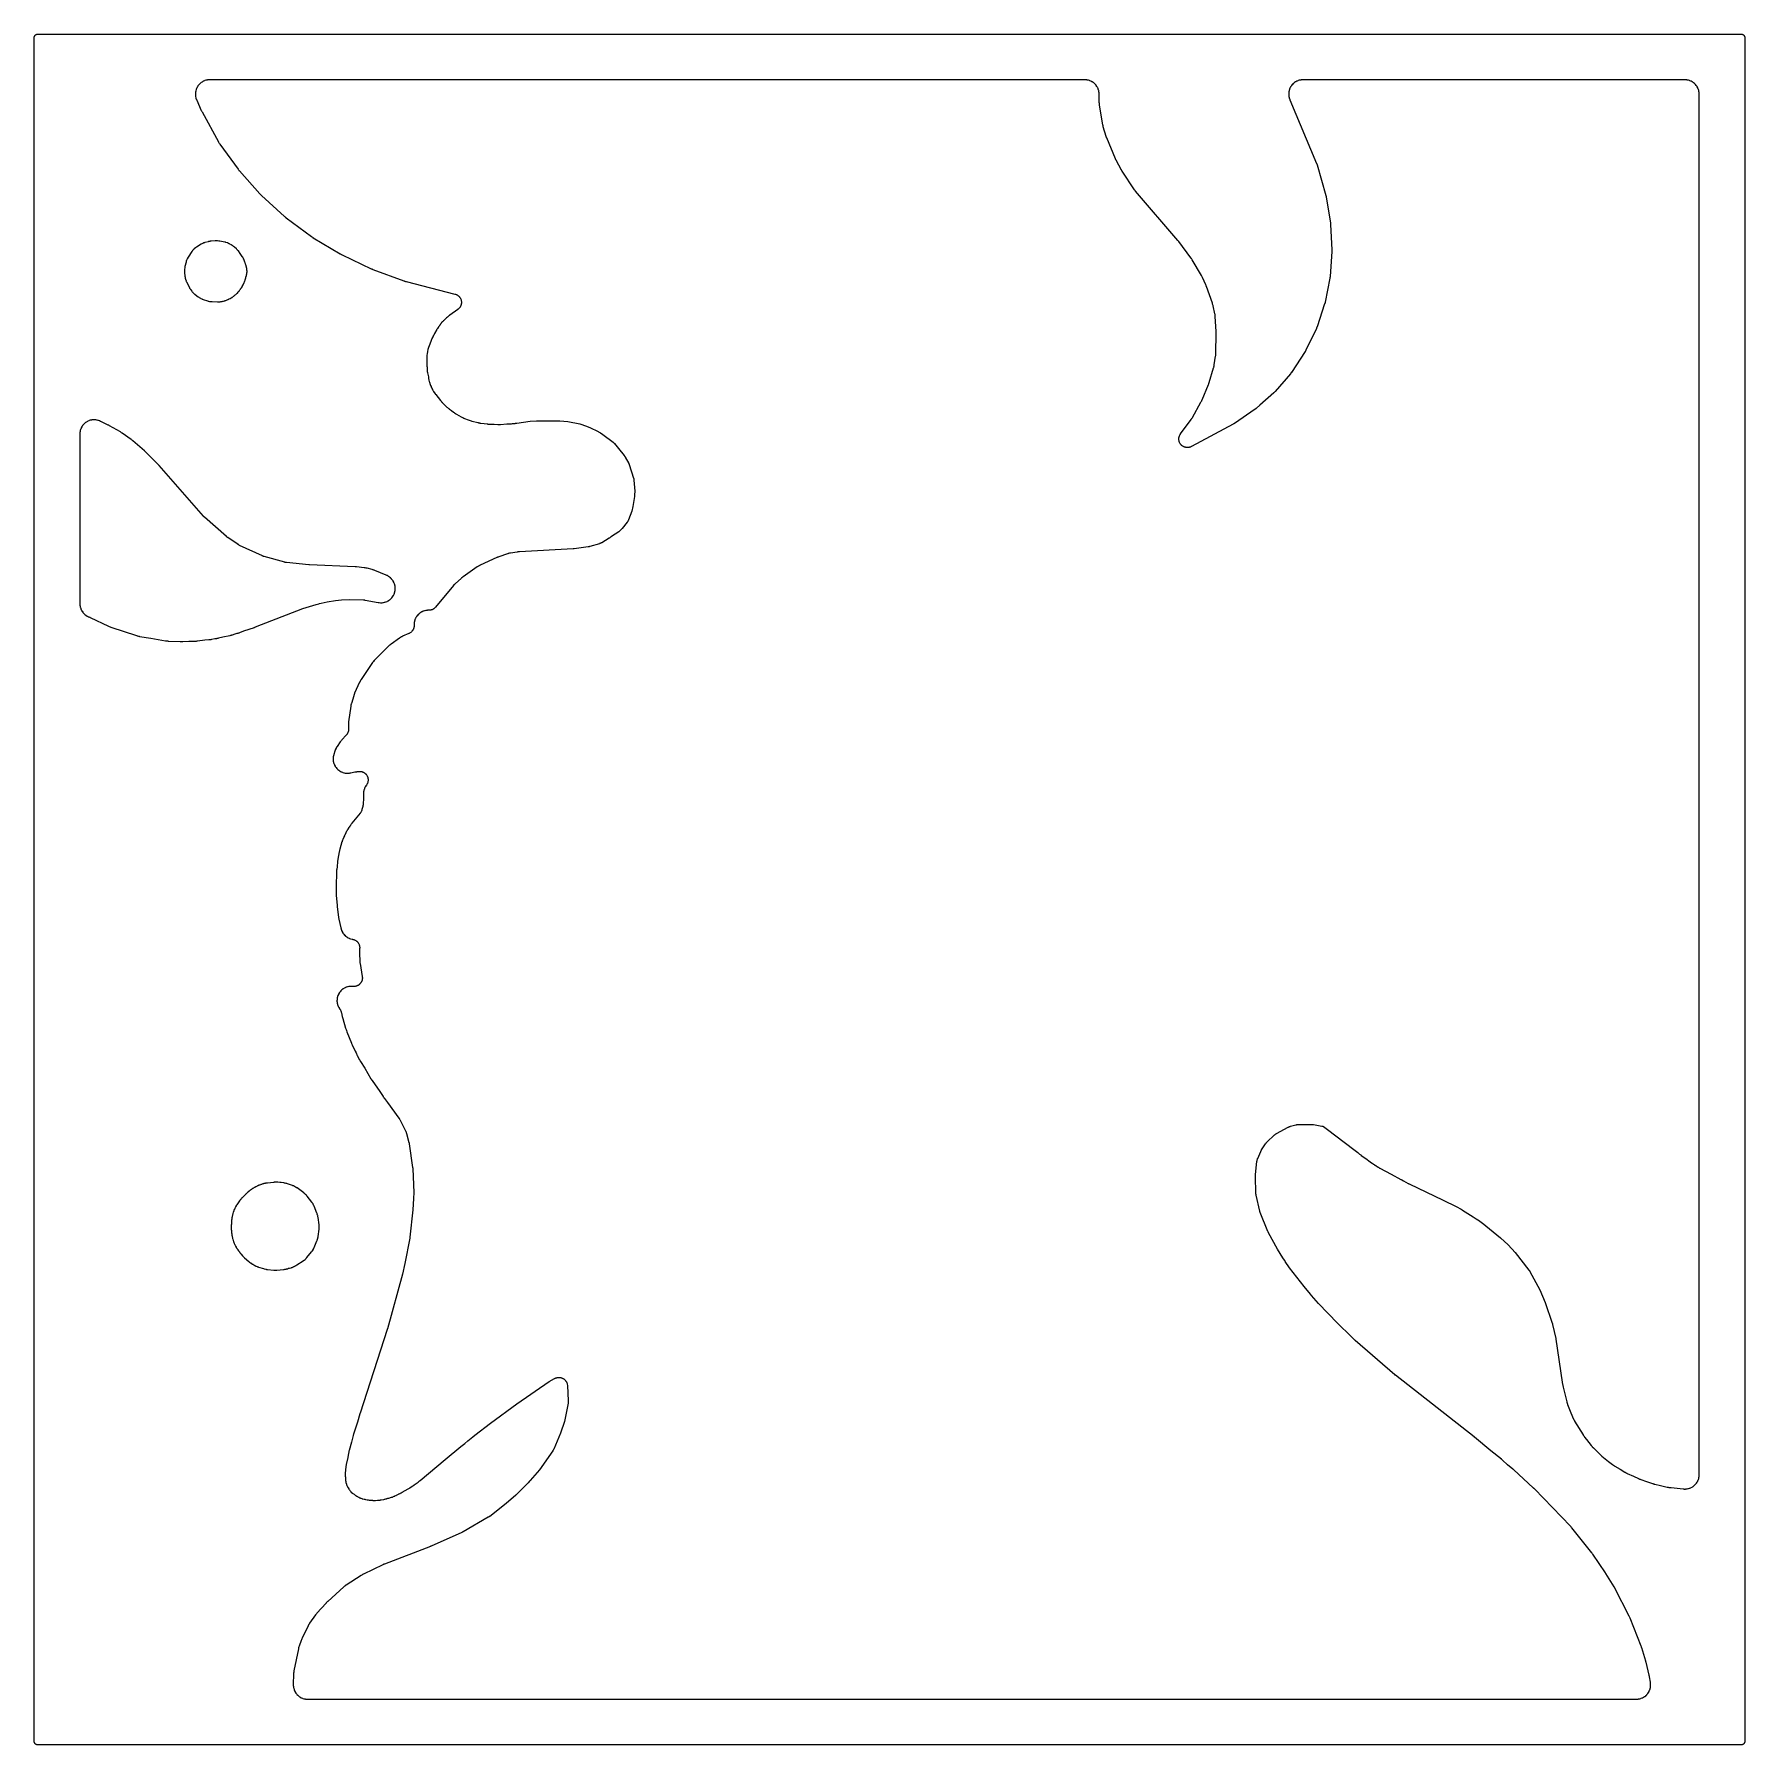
# Model space of a CAD drawing. Header units: millimetres. Extents: x 0 to 300, y 0 to 300.
import ezdxf

# ---------------------------------------------------------------- set-up
doc = ezdxf.new("R2010")
doc.units = ezdxf.units.MM
doc.layers.add('CUT', color=7, linetype='CONTINUOUS')

msp = doc.modelspace()

# ---------------------------------------------------------------- linework, layer by layer
at = {"layer": 'CUT'}
for points in [[(-0.0162, 299.6918), (0.009, 299.745), (0.0392, 299.7954), (0.0743, 299.8427), (0.1137, 299.8863), (0.1573, 299.9257), (0.2046, 299.9608), (0.255, 299.991), (0.3082, 300.0162), (0.3635, 300.036), (0.4206, 300.0503), (0.4788, 300.0589), (0.5522, 300.0625), (1.4375, 300.0625), (2.5547, 300.0625), (125.9453, 300.0625), (235.8888, 300.0625), (298.4808, 300.0625), (298.5102, 300.0625), (299.3955, 300.0625), (299.469, 300.0589), (299.5271, 300.0503), (299.5842, 300.036), (299.6396, 300.0162), (299.6927, 299.991), (299.7432, 299.9608), (299.7904, 299.9257), (299.834, 299.8863), (299.8735, 299.8427), (299.9085, 299.7954), (299.9387, 299.745), (299.9639, 299.6918), (299.9837, 299.6365), (299.998, 299.5794), (300.0066, 299.5212), (300.0102, 299.4478), (300.0102, 298.5625), (300.0102, 1.467), (300.0102, 1.4375), (300.0102, 0.5522), (300.0066, 0.4788), (299.998, 0.4206), (299.9837, 0.3635), (299.9639, 0.3082), (299.9387, 0.255), (299.9085, 0.2046), (299.8735, 0.1573), (299.834, 0.1137), (299.7904, 0.0743), (299.7432, 0.0392), (299.6927, 0.009), (299.6396, -0.0162), (299.5842, -0.036), (299.5271, -0.0503), (299.469, -0.0589), (299.3955, -0.0625), (298.5102, -0.0625), (1.4375, -0.0625), (0.5522, -0.0625), (0.4788, -0.0589), (0.4206, -0.0503), (0.3635, -0.036), (0.3082, -0.0162), (0.255, 0.009), (0.2046, 0.0392), (0.1573, 0.0743), (0.1137, 0.1137), (0.0743, 0.1573), (0.0392, 0.2046), (0.009, 0.255), (-0.0162, 0.3082), (-0.036, 0.3635), (-0.0503, 0.4206), (-0.0589, 0.4788), (-0.0625, 0.5522), (-0.0625, 1.4375), (-0.0625, 298.5625), (-0.0625, 299.4478), (-0.0589, 299.5212), (-0.0503, 299.5794), (-0.036, 299.6365)], [(28.2926, 288.9239), (28.3085, 288.8664), (28.3687, 288.6848), (28.3788, 288.6567), (28.3998, 288.6024), (28.4054, 288.5885), (28.4426, 288.499), (28.4486, 288.4853), (29.245, 286.6987), (29.2501, 286.6876), (29.2838, 286.6159), (29.2891, 286.6049), (29.3333, 286.5158), (29.3388, 286.5049), (29.3754, 286.4346), (29.3811, 286.4239), (32.2637, 281.1551), (32.2731, 281.1385), (32.3364, 281.0311), (32.3464, 281.0148), (32.43, 280.8827), (32.4406, 280.8667), (32.5106, 280.7636), (32.5216, 280.7479), (35.6947, 276.3816), (35.7037, 276.3696), (35.7626, 276.2927), (35.7718, 276.2809), (35.8482, 276.1862), (35.8577, 276.1747), (35.9203, 276.1007), (35.9301, 276.0894), (39.5321, 272.0476), (39.5426, 272.036), (39.6123, 271.9618), (39.6232, 271.9505), (39.713, 271.8597), (39.7242, 271.8487), (39.7977, 271.7783), (39.8091, 271.7676), (43.8524, 268.0869), (43.8636, 268.0769), (43.9373, 268.0132), (43.9488, 268.0035), (44.0433, 267.9257), (44.055, 267.9163), (44.1318, 267.8563), (44.1437, 267.8472), (48.5571, 264.5716), (48.5692, 264.5628), (48.6489, 264.5067), (48.6612, 264.4983), (48.763, 264.4304), (48.7755, 264.4222), (48.8579, 264.3702), (48.8707, 264.3623), (53.6319, 261.5177), (53.644, 261.5107), (53.7231, 261.4658), (53.7354, 261.4591), (53.8361, 261.4051), (53.8485, 261.3987), (53.9297, 261.3576), (53.9423, 261.3514), (59.0297, 258.9239), (59.0423, 258.9181), (59.1243, 258.8812), (59.137, 258.8757), (59.241, 258.8318), (59.2538, 258.8266), (59.3374, 258.7936), (59.3503, 258.7887), (64.8031, 256.7797), (64.8176, 256.7746), (64.9121, 256.7425), (64.9267, 256.7377), (65.0464, 256.7005), (65.0612, 256.6961), (65.1572, 256.6689), (65.1721, 256.6649), (73.7342, 254.4736), (73.7769, 254.4615), (73.8546, 254.4375), (73.938, 254.4071), (73.9925, 254.3842), (74.0725, 254.3457), (74.1244, 254.3176), (74.2003, 254.2714), (74.2492, 254.2382), (74.3201, 254.1849), (74.3655, 254.147), (74.4308, 254.0869), (74.4723, 254.0448), (74.5313, 253.9786), (74.5684, 253.9326), (74.6207, 253.8608), (74.6531, 253.8114), (74.698, 253.7348), (74.7254, 253.6824), (74.7626, 253.6018), (74.7846, 253.547), (74.8137, 253.4631), (74.8302, 253.4064), (74.8509, 253.3201), (74.8618, 253.262), (74.8738, 253.1741), (74.8789, 253.1152), (74.8822, 253.0265), (74.8815, 252.9674), (74.8761, 252.8788), (74.8696, 252.8201), (74.8554, 252.7324), (74.8431, 252.6746), (74.8204, 252.5888), (74.8025, 252.5325), (74.7715, 252.4494), (74.7481, 252.3951), (74.709, 252.3154), (74.6804, 252.2637), (74.6336, 252.1882), (74.6, 252.1396), (74.5461, 252.0691), (74.5079, 252.024), (74.4472, 251.9592), (74.4048, 251.9181), (74.3381, 251.8596), (74.2743, 251.809), (74.2389, 251.7823), (72.8318, 250.775), (72.8213, 250.7673), (72.7531, 250.7162), (72.7427, 250.7082), (72.7023, 250.6766), (72.6821, 250.66), (72.5527, 250.5491), (72.5332, 250.5316), (72.4958, 250.4966), (72.4863, 250.4875), (72.4254, 250.4279), (72.4161, 250.4187), (72.2798, 250.2794), (72.1518, 250.1736), (72.1127, 250.1383), (71.9925, 250.0198), (71.9742, 250.0009), (71.9392, 249.9631), (71.9303, 249.9534), (71.8789, 249.8955), (71.8221, 249.8509), (71.8119, 249.8427), (71.7462, 249.7887), (71.7362, 249.7803), (71.6974, 249.747), (71.6779, 249.7295), (71.5555, 249.6148), (71.519, 249.5774), (71.4086, 249.4541), (71.3754, 249.4136), (71.2748, 249.2794), (71.2596, 249.2581), (71.2308, 249.2159), (71.2235, 249.205), (71.1771, 249.1338), (71.17, 249.1228), (71.1623, 249.1103), (71.159, 249.1063), (71.1285, 249.066), (71.0362, 248.933), (71.0223, 248.9119), (70.9959, 248.8702), (70.9892, 248.8595), (70.9683, 248.8248), (70.9352, 248.7859), (70.9251, 248.7737), (70.8606, 248.6936), (70.8508, 248.6812), (70.8134, 248.632), (70.7948, 248.6064), (70.6789, 248.4366), (70.6618, 248.41), (70.6297, 248.3572), (70.6216, 248.3435), (70.5705, 248.2542), (70.5628, 248.2404), (70.182, 247.5323), (70.108, 247.4132), (70.1016, 247.4026), (70.0603, 247.333), (70.0541, 247.3222), (70.0301, 247.2798), (70.0183, 247.2579), (69.9446, 247.1139), (69.9338, 247.0915), (69.9134, 247.0473), (69.9083, 247.0359), (69.8799, 246.9706), (69.7101, 246.6549), (69.7045, 246.6442), (69.6686, 246.5742), (69.6632, 246.5634), (69.6425, 246.5209), (69.6324, 246.4989), (69.5693, 246.3549), (69.56, 246.3325), (69.5428, 246.2885), (69.5385, 246.2772), (69.5114, 246.2034), (69.5073, 246.192), (69.4991, 246.1682), (69.4957, 246.1589), (69.4909, 246.1455), (69.2331, 245.3973), (69.119, 245.1198), (69.1133, 245.1054), (69.0776, 245.0117), (69.0723, 244.9972), (69.0523, 244.9403), (69.0428, 244.911), (68.9868, 244.7213), (68.9724, 244.6613), (68.9362, 244.4668), (68.9314, 244.4363), (68.9234, 244.3766), (68.9216, 244.3613), (68.9109, 244.2616), (68.9094, 244.2462), (68.8975, 244.1), (68.8376, 243.6535), (68.8362, 243.6425), (68.8273, 243.5657), (68.8261, 243.5543), (68.8213, 243.5038), (68.8194, 243.4795), (68.811, 243.3275), (68.8102, 243.304), (68.8096, 243.2633), (68.8095, 243.2522), (68.8097, 243.1759), (68.8098, 243.1635), (68.8124, 243.0533), (68.8057, 242.9713), (68.8046, 242.9553), (68.799, 242.8514), (68.7983, 242.8354), (68.7966, 242.7728), (68.7965, 242.7408), (68.8019, 242.5327), (68.8036, 242.5007), (68.8085, 242.4384), (68.81, 242.4224), (68.821, 242.3189), (68.8229, 242.303), (68.8242, 242.2931), (68.8237, 242.2849), (68.8229, 242.27), (68.8193, 242.1731), (68.819, 242.1581), (68.8182, 242.0999), (68.8186, 242.0701), (68.8259, 241.8764), (68.8277, 241.8466), (68.8328, 241.7886), (68.8343, 241.7737), (68.844, 241.6875), (68.854, 241.2556), (68.8545, 241.2407), (68.8592, 241.1441), (68.8601, 241.1293), (68.8643, 241.0714), (68.8672, 241.0418), (68.8908, 240.85), (68.8951, 240.8205), (68.9051, 240.7633), (68.9078, 240.7487), (68.9267, 240.6539), (68.9298, 240.6393), (69.0798, 239.9735), (69.1296, 239.6121), (69.1323, 239.5945), (69.1515, 239.48), (69.1548, 239.4625), (69.1683, 239.3942), (69.1764, 239.3594), (69.2351, 239.135), (69.2451, 239.1008), (69.2668, 239.0346), (69.2725, 239.0177), (69.2751, 239.0107), (69.3139, 238.8505), (69.332, 238.7899), (69.4003, 238.599), (69.4117, 238.5696), (69.4227, 238.5433), (69.4326, 238.5127), (69.4519, 238.4612), (69.4609, 238.4404), (69.4721, 238.4109), (69.5425, 238.2484), (69.5541, 238.2233), (69.5778, 238.1748), (69.584, 238.1625), (69.6253, 238.0828), (69.6318, 238.0706), (69.6746, 237.9924), (69.6789, 237.9826), (69.7005, 237.9342), (69.7121, 237.9097), (69.79, 237.7545), (69.8165, 237.7072), (69.8297, 237.6859), (69.8641, 237.6147), (69.8717, 237.5994), (69.9226, 237.5009), (69.9306, 237.4859), (69.9629, 237.4277), (69.9802, 237.3984), (70.0984, 237.211), (70.1174, 237.1826), (70.156, 237.1285), (70.1638, 237.1179), (70.2514, 236.9877), (70.2673, 236.9653), (70.2993, 236.9222), (70.3076, 236.9113), (70.3624, 236.8408), (70.371, 236.8301), (71.2347, 235.771), (71.2431, 235.761), (71.2983, 235.6962), (71.3069, 235.6864), (71.3409, 235.6482), (71.3587, 235.629), (71.3607, 235.627), (71.3632, 235.6242), (71.3811, 235.6051), (71.3825, 235.6036), (71.4673, 235.5074), (71.4827, 235.4905), (71.51, 235.4618), (71.5175, 235.4541), (71.5696, 235.4012), (71.5782, 235.3927), (72.338, 234.6522), (72.3485, 234.6422), (72.4169, 234.5786), (72.4276, 234.569), (72.4697, 234.5317), (72.4917, 234.5132), (72.6375, 234.3961), (72.6603, 234.3786), (72.7058, 234.3456), (72.7175, 234.3373), (72.7945, 234.2841), (72.8064, 234.2761), (73.1637, 234.0417), (73.5046, 233.7482), (73.5158, 233.7387), (73.5898, 233.6781), (73.6014, 233.6689), (73.6467, 233.6336), (73.6704, 233.616), (73.8134, 233.5155), (73.8268, 233.5061), (73.8268, 233.506), (73.8513, 233.4897), (73.8999, 233.459), (73.9125, 233.4513), (73.9946, 233.4022), (74.0073, 233.3947), (74.0239, 233.3854), (74.82, 232.9352), (74.8373, 232.9258), (74.9506, 232.8665), (74.9682, 232.8577), (75.1128, 232.788), (75.1307, 232.7798), (75.2477, 232.7281), (75.2659, 232.7204), (76.2376, 232.3285), (76.2577, 232.3208), (76.3896, 232.273), (76.4101, 232.266), (76.5775, 232.2121), (76.5982, 232.2059), (76.7332, 232.1677), (76.7541, 232.1623), (77.7802, 231.9118), (77.792, 231.909), (77.8689, 231.8919), (77.8808, 231.8893), (77.9272, 231.88), (77.9511, 231.8757), (78.1067, 231.8508), (78.1307, 231.8474), (78.1778, 231.8418), (78.1898, 231.8405), (78.2683, 231.8328), (78.2803, 231.8318), (78.8804, 231.785), (79.3863, 231.6913), (79.401, 231.6888), (79.4962, 231.6736), (79.5109, 231.6715), (79.5683, 231.6637), (79.5978, 231.6605), (79.7899, 231.6443), (79.8196, 231.6425), (79.8775, 231.6405), (79.8923, 231.6402), (79.9888, 231.6392), (80.0036, 231.6393), (80.632, 231.6486), (81.2492, 231.6005), (81.2599, 231.5997), (81.3346, 231.5953), (81.3457, 231.5947), (81.3947, 231.5927), (81.4183, 231.5922), (81.5656, 231.5919), (81.5884, 231.5923), (81.6278, 231.5937), (81.6385, 231.5942), (81.7123, 231.5981), (81.7243, 231.5989), (82.8369, 231.6812), (83.16, 231.686), (83.1804, 231.6866), (83.3132, 231.6931), (83.3336, 231.6945), (83.4999, 231.7083), (83.5202, 231.7103), (83.6523, 231.7259), (83.6725, 231.7286), (83.8558, 231.7565), (84.2569, 231.7862), (84.2571, 231.7862), (84.2791, 231.7878), (84.2914, 231.7889), (84.3711, 231.7964), (84.3834, 231.7977), (84.4833, 231.8092), (84.4955, 231.8108), (84.5748, 231.8216), (84.587, 231.8234), (86.9468, 232.1945), (86.9503, 232.1951), (88.0477, 232.2213), (92.1375, 232.2409), (93.5302, 232.1359), (95.6336, 231.696), (95.6545, 231.6891), (96.8273, 231.3008), (97.5099, 230.9932), (97.6131, 230.9467), (97.754, 230.8833), (98.5265, 230.5353), (99.2657, 230.0963), (99.699, 229.8391), (101.4878, 228.481), (101.4952, 228.4753), (101.5065, 228.4665), (101.5251, 228.4518), (101.5497, 228.4316), (101.5712, 228.4134), (101.5742, 228.4107), (101.5945, 228.3921), (101.6025, 228.384), (101.6646, 228.3183), (101.7007, 228.2779), (101.7124, 228.2639), (101.721, 228.2534), (102.4425, 227.3657), (103.4382, 226.1211), (103.4444, 226.1133), (103.454, 226.101), (103.4696, 226.0805), (103.4901, 226.0527), (103.5078, 226.0277), (103.5216, 226.0076), (103.5294, 225.9961), (103.5322, 225.9918), (103.5484, 225.9664), (103.5836, 225.9094), (103.6039, 225.8747), (103.6105, 225.8628), (103.6153, 225.854), (104.218, 224.7407), (104.2255, 224.7266), (104.2328, 224.7124), (104.2348, 224.7081), (104.2405, 224.6953), (104.2425, 224.6905), (104.2542, 224.6623), (104.2789, 224.5992), (104.2929, 224.5611), (104.2974, 224.5481), (104.3006, 224.5385), (105.0783, 222.1756), (105.0813, 222.1666), (105.0857, 222.1527), (105.0927, 222.1295), (105.1017, 222.0982), (105.1093, 222.0703), (105.1103, 222.0664), (105.1214, 222.0169), (105.1277, 221.9844), (105.1349, 221.9387), (105.1405, 221.8929), (105.1443, 221.8549), (105.1453, 221.8425), (105.146, 221.8332), (105.2775, 219.9105), (105.2555, 219.2401), (105.255, 219.2267), (105.2535, 219.1953), (105.2527, 219.1818), (105.2517, 219.1654), (105.2508, 219.1519), (105.2483, 219.1206), (105.2472, 219.1072), (105.2457, 219.0918), (105.2444, 219.0783), (105.241, 219.0471), (105.2395, 219.0337), (105.2375, 219.0174), (105.2357, 219.004), (105.2314, 218.9729), (105.2294, 218.9595), (104.9581, 217.1952), (104.7497, 216.3802), (104.1715, 214.8352), (104.1675, 214.8248), (104.162, 214.8106), (104.1447, 214.7692), (104.1231, 214.721), (104.0883, 214.6515), (104.0518, 214.5857), (104.0266, 214.5446), (104.0146, 214.5264), (103.9841, 214.4827), (103.9733, 214.4683), (103.9653, 214.4577), (103.0943, 213.3245), (102.4757, 212.7441), (101.2134, 211.9311), (101.2012, 211.923), (101.1225, 211.8695), (101.1104, 211.8612), (101.0639, 211.8279), (101.0405, 211.8102), (100.8934, 211.6937), (100.8493, 211.6551), (100.8215, 211.6283), (99.49, 210.8482), (99.4782, 210.8414), (99.4623, 210.8324), (99.4143, 210.8071), (99.333, 210.7674), (99.2967, 210.7507), (99.2597, 210.7356), (99.1751, 210.7034), (99.1239, 210.6856), (99.1064, 210.6801), (99.0934, 210.6762), (97.3917, 210.1707), (97.3848, 210.1687), (97.3689, 210.1641), (97.3659, 210.1633), (97.3348, 210.155), (97.2721, 210.1395), (97.2505, 210.1345), (97.2202, 210.1287), (97.1398, 210.1147), (97.1052, 210.1094), (94.6395, 209.7796), (94.6323, 209.7787), (94.6155, 209.7765), (94.6083, 209.7757), (94.5913, 209.7737), (94.5825, 209.7727), (94.5619, 209.7705), (94.5531, 209.7696), (94.543, 209.7686), (94.5341, 209.7678), (94.5134, 209.766), (94.5046, 209.7652), (94.5001, 209.7649), (94.4897, 209.7641), (94.4652, 209.7625), (94.4546, 209.7619), (85.0483, 209.2533), (85.0323, 209.2522), (84.9281, 209.2438), (84.9121, 209.2422), (84.7816, 209.2281), (84.7656, 209.2262), (84.662, 209.2122), (84.6461, 209.2098), (83.4684, 209.0182), (83.456, 209.0161), (83.3758, 209.0013), (83.3634, 208.9989), (83.3153, 208.989), (83.2909, 208.9834), (83.1325, 208.9438), (83.1083, 208.9372), (83.0612, 208.9233), (83.0492, 208.9197), (82.9714, 208.8949), (82.9595, 208.891), (81.441, 208.373), (81.4266, 208.3679), (81.3333, 208.3334), (81.319, 208.3279), (81.2031, 208.2816), (81.189, 208.2758), (81.0976, 208.2366), (81.0836, 208.2304), (78.1421, 206.8787), (78.1301, 206.873), (78.0522, 206.8351), (78.0403, 206.8291), (77.9939, 206.8053), (77.9705, 206.7926), (77.8202, 206.7066), (77.7973, 206.6928), (77.7533, 206.665), (77.7421, 206.6577), (77.6699, 206.6098), (77.6589, 206.6023), (75.1716, 204.8693), (75.1566, 204.8586), (75.0605, 204.7871), (75.0459, 204.7759), (74.9281, 204.6826), (74.9138, 204.6709), (74.8223, 204.5937), (74.8084, 204.5816), (73.827, 203.7009), (73.8192, 203.6938), (73.7651, 203.6435), (73.7571, 203.636), (73.7222, 203.6023), (73.7058, 203.5858), (73.6051, 203.4808), (73.5898, 203.4644), (73.564, 203.4353), (73.557, 203.4273), (73.5095, 203.3719), (73.5018, 203.3628), (70.3554, 199.5486), (70.3269, 199.5157), (70.2733, 199.4568), (70.2118, 199.3954), (70.1689, 199.3566), (70.1018, 199.3014), (70.0554, 199.2669), (69.9832, 199.2184), (69.9336, 199.1885), (69.8571, 199.1473), (69.8049, 199.1223), (69.7248, 199.0886), (69.6704, 199.0688), (69.5874, 199.043), (69.5314, 199.0285), (69.4463, 199.0108), (69.3892, 199.0018), (69.3027, 198.9925), (69.2233, 198.9877), (69.1798, 198.9862), (68.9513, 198.9835), (68.891, 198.9798), (68.7057, 198.959), (68.6471, 198.9494), (68.4637, 198.9101), (68.4064, 198.8949), (68.2278, 198.8377), (68.1723, 198.8168), (68.0002, 198.7423), (67.947, 198.716), (67.7832, 198.6249), (67.7328, 198.5935), (67.5787, 198.4866), (67.5317, 198.4504), (67.389, 198.3288), (67.3458, 198.2882), (67.2157, 198.1531), (67.1767, 198.1084), (67.0607, 197.9611), (67.0263, 197.9127), (66.9253, 197.7547), (66.8959, 197.7032), (66.811, 197.536), (66.7868, 197.4818), (66.7189, 197.307), (66.7001, 197.2508), (66.6498, 197.0701), (66.6367, 197.0123), (66.6044, 196.8275), (66.5971, 196.7687), (66.5832, 196.5817), (66.5818, 196.5224), (66.5859, 196.3585), (66.5859, 196.3144), (66.5839, 196.2338), (66.5775, 196.1459), (66.5704, 196.0877), (66.5554, 196.0009), (66.5426, 195.9437), (66.5192, 195.8588), (66.5009, 195.8031), (66.4693, 195.7209), (66.4456, 195.6672), (66.4061, 195.5885), (66.3773, 195.5374), (66.3303, 195.4629), (66.2966, 195.4149), (66.2426, 195.3454), (66.2044, 195.3009), (66.1438, 195.2369), (66.1014, 195.1964), (66.0349, 195.1387), (65.9888, 195.1025), (65.9169, 195.0516), (65.8674, 195.0201), (65.7909, 194.9764), (65.719, 194.9399), (65.6792, 194.9209), (64.5675, 194.4237), (64.5543, 194.4175), (64.4685, 194.3767), (64.4554, 194.3702), (64.4045, 194.3444), (64.3788, 194.3306), (64.2139, 194.2365), (64.1888, 194.2215), (64.1407, 194.1908), (64.1285, 194.1828), (64.0496, 194.1299), (64.0376, 194.1216), (62.5342, 193.0586), (62.5243, 193.0514), (62.4598, 193.0038), (62.45, 192.9964), (62.4118, 192.967), (62.3926, 192.9516), (62.2698, 192.8486), (62.2512, 192.8324), (62.2156, 192.8), (62.2066, 192.7916), (62.1485, 192.7364), (62.1396, 192.7278), (59.6982, 190.3134), (59.6878, 190.3029), (59.6211, 190.2335), (59.6109, 190.2228), (59.5719, 190.1801), (59.5524, 190.1578), (59.4296, 190.0097), (59.4113, 189.9864), (59.3766, 189.9401), (59.3679, 189.9282), (59.3121, 189.8497), (59.3037, 189.8376), (57.2866, 186.8476), (57.2795, 186.8369), (57.2345, 186.7669), (57.2276, 186.7561), (57.2014, 186.7134), (57.1885, 186.6913), (57.1075, 186.5459), (57.0956, 186.5233), (57.0731, 186.4785), (57.0675, 186.467), (57.0317, 186.3918), (57.0263, 186.3802), (56.1495, 184.431), (56.1421, 184.4139), (56.0959, 184.3018), (56.089, 184.2845), (56.0354, 184.1422), (56.0291, 184.1246), (55.9899, 184.0099), (55.9841, 183.9922), (55.5755, 182.6634), (55.5723, 182.6527), (55.5507, 182.5774), (55.5475, 182.5662), (55.5343, 182.5166), (55.5285, 182.4926), (55.495, 182.3421), (55.4903, 182.3187), (55.4829, 182.2781), (55.481, 182.2671), (55.4686, 182.1907), (55.4668, 182.1783), (55.0805, 179.4315), (55.0788, 179.4178), (55.0683, 179.3289), (55.0669, 179.3152), (55.0618, 179.2616), (55.0599, 179.2341), (55.0513, 179.0553), (55.0507, 179.0277), (55.0506, 178.9739), (55.0507, 178.9601), (55.0526, 178.8706), (55.053, 178.8568), (55.0819, 178.2029), (55.0827, 178.1589), (55.0823, 178.0782), (55.0776, 177.9903), (55.0716, 177.932), (55.0583, 177.8449), (55.0466, 177.7875), (55.0249, 177.7022), (55.0076, 177.6461), (54.9776, 177.5634), (54.955, 177.5093), (54.9171, 177.4298), (54.8892, 177.3782), (54.8437, 177.3028), (54.811, 177.2542), (54.7583, 177.1836), (54.707, 177.1214), (54.6781, 177.0882), (53.9241, 176.2607), (53.9114, 176.2463), (53.8304, 176.1516), (53.8182, 176.1368), (53.7205, 176.0148), (53.7087, 175.9996), (53.634, 175.8999), (53.6228, 175.8844), (53.0843, 175.116), (53.0754, 175.1029), (53.0187, 175.0172), (53.0101, 175.0039), (52.9774, 174.9516), (52.9614, 174.9244), (52.8633, 174.7472), (52.8356, 174.6904), (52.7566, 174.5039), (52.7451, 174.4744), (52.7241, 174.4164), (52.7189, 174.4015), (52.6864, 174.3041), (52.6816, 174.289), (52.4976, 173.6837), (52.4935, 173.6696), (52.468, 173.5774), (52.4642, 173.5632), (52.4502, 173.5075), (52.4438, 173.4788), (52.4069, 173.2938), (52.3982, 173.2356), (52.3798, 173.0506), (52.3769, 172.9918), (52.3768, 172.8058), (52.3796, 172.747), (52.3977, 172.5619), (52.4063, 172.5037), (52.4424, 172.3213), (52.4566, 172.2642), (52.5104, 172.0861), (52.5302, 172.0307), (52.6012, 171.8588), (52.6263, 171.8056), (52.7137, 171.6414), (52.7439, 171.591), (52.8471, 171.4362), (52.8821, 171.3889), (52.9999, 171.2449), (53.0393, 171.2013), (53.1706, 171.0696), (53.2142, 171.03), (53.3578, 170.9118), (53.405, 170.8767), (53.5595, 170.7731), (53.6099, 170.7428), (53.7738, 170.6548), (53.8269, 170.6296), (53.9986, 170.5581), (54.054, 170.5382), (54.2319, 170.4839), (54.2889, 170.4695), (54.4713, 170.4328), (54.5294, 170.4241), (54.7145, 170.4055), (54.7733, 170.4025), (54.9588, 170.4021), (55.0208, 170.4052), (55.2292, 170.4264), (55.2616, 170.4306), (55.3551, 170.4453), (55.3728, 170.4483), (55.4876, 170.4699), (55.5052, 170.4735), (56.2032, 170.6265), (56.2571, 170.6366), (56.3834, 170.6563), (56.4378, 170.6631), (56.5119, 170.6701), (56.5263, 170.6716), (56.5825, 170.6783), (56.6111, 170.6824), (56.7429, 170.7045), (56.7873, 170.7109), (56.8687, 170.7204), (56.958, 170.7264), (57.0176, 170.7274), (57.1071, 170.7245), (57.1665, 170.7196), (57.2553, 170.7078), (57.3139, 170.697), (57.401, 170.6764), (57.4583, 170.6598), (57.5429, 170.6307), (57.5982, 170.6086), (57.6796, 170.5712), (57.7324, 170.5436), (57.8097, 170.4983), (57.8595, 170.4657), (57.9319, 170.4129), (57.9782, 170.3755), (58.045, 170.3158), (58.0874, 170.2739), (58.1479, 170.2079), (58.1859, 170.162), (58.2395, 170.0903), (58.2728, 170.0409), (58.319, 169.9642), (58.3472, 169.9117), (58.3856, 169.8309), (58.4085, 169.7758), (58.4387, 169.6915), (58.4559, 169.6345), (58.4776, 169.5476), (58.4891, 169.4891), (58.502, 169.4005), (58.5076, 169.3412), (58.5117, 169.2518), (58.5114, 169.1922), (58.5065, 169.1028), (58.5003, 169.0435), (58.4866, 168.955), (58.4745, 168.8967), (58.4521, 168.81), (58.4343, 168.7531), (58.4033, 168.6691), (58.38, 168.6143), (58.3408, 168.5338), (58.3121, 168.4815), (58.2652, 168.4053), (58.2089, 168.3234), (58.09, 168.1511), (58.0592, 168.1014), (57.9702, 167.9409), (57.9445, 167.8888), (57.8714, 167.7204), (57.8509, 167.666), (57.7944, 167.4913), (57.7792, 167.4353), (57.7399, 167.2559), (57.7302, 167.1986), (57.7084, 167.0163), (57.7043, 166.9584), (57.7002, 166.7722), (57.7002, 166.7432), (57.7017, 166.6865), (57.7023, 166.672), (57.707, 166.5777), (57.7079, 166.5632), (57.7126, 166.5005), (57.7137, 166.4843), (57.7158, 166.4466), (57.7166, 166.4304), (57.7174, 166.4107), (57.7178, 166.3945), (57.7186, 166.3567), (57.7188, 166.3405), (57.7189, 166.322), (57.7188, 166.3058), (57.7182, 166.268), (57.7178, 166.2518), (57.7171, 166.2321), (57.7164, 166.2159), (57.7145, 166.1782), (57.7135, 166.162), (57.6233, 164.8631), (57.6226, 164.8529), (57.6213, 164.8371), (57.6188, 164.8109), (57.6149, 164.7759), (57.611, 164.7449), (57.6074, 164.7203), (57.6052, 164.7063), (57.6044, 164.7011), (57.599, 164.6709), (57.5858, 164.6038), (57.5769, 164.5638), (57.5736, 164.5504), (57.5711, 164.5404), (57.437, 164.0183), (57.4237, 163.9716), (57.3969, 163.8866), (57.3626, 163.7956), (57.3366, 163.7363), (57.2928, 163.6495), (57.2605, 163.5934), (57.2076, 163.5119), (57.1551, 163.4399), (57.1254, 163.4014), (55.6682, 161.6137), (55.6612, 161.605), (55.6127, 161.5432), (55.6056, 161.5339), (55.5746, 161.4928), (55.5601, 161.4727), (55.4722, 161.3454), (55.4591, 161.3255), (55.4441, 161.3018), (55.4117, 161.2581), (55.3991, 161.2403), (55.3188, 161.1233), (55.3068, 161.105), (55.195, 160.9283), (55.1477, 160.8665), (55.1369, 160.8519), (55.0957, 160.7945), (55.0755, 160.7644), (54.9501, 160.5652), (54.9317, 160.534), (54.8977, 160.472), (54.8892, 160.456), (54.8609, 160.4004), (54.7626, 160.2451), (54.7568, 160.2358), (54.7171, 160.1704), (54.7112, 160.1606), (54.686, 160.1172), (54.6743, 160.0961), (54.6038, 159.9629), (54.5933, 159.9421), (54.5759, 159.9058), (54.5712, 159.8959), (54.5397, 159.8271), (54.5347, 159.8159), (54.4225, 159.5572), (54.415, 159.5434), (54.4075, 159.5292), (54.3789, 159.4735), (54.365, 159.4445), (54.2801, 159.2541), (54.2678, 159.2245), (54.2454, 159.166), (54.2398, 159.1509), (54.2116, 159.071), (54.0902, 158.7911), (54.0829, 158.7736), (54.0378, 158.6599), (54.0311, 158.6422), (53.9789, 158.4977), (53.9728, 158.4799), (53.9349, 158.3634), (53.9293, 158.3454), (53.5515, 157.0487), (53.546, 157.0286), (53.5127, 156.8973), (53.5089, 156.8815), (53.4762, 156.7541), (53.4719, 156.7364), (53.4459, 156.621), (53.4421, 156.6032), (53.4421, 156.6031), (53.4392, 156.5894), (53.1949, 155.327), (53.1918, 155.3091), (53.1729, 155.193), (53.1729, 155.1929), (53.1729, 155.1928), (53.1703, 155.1749), (53.151, 155.0287), (53.1489, 155.0107), (53.1371, 154.8938), (53.1355, 154.8758), (53.0758, 154.0325), (52.9965, 153.4876), (52.994, 153.4681), (52.9797, 153.3411), (52.9778, 153.3215), (52.9652, 153.1617), (52.964, 153.1421), (52.9581, 153.0144), (52.9575, 152.9948), (52.947, 152.2144), (52.8907, 151.4201), (52.89, 151.4076), (52.8859, 151.326), (52.8854, 151.3135), (52.8825, 151.211), (52.8822, 151.1985), (52.8816, 151.1168), (52.8816, 151.1043), (52.9049, 149.32), (52.9052, 149.3063), (52.9084, 149.2168), (52.9091, 149.203), (52.9118, 149.1568), (52.9133, 149.1129), (52.9139, 149.0991), (52.9189, 149.0095), (52.9198, 148.9957), (53.0641, 147.1645), (53.0647, 147.1571), (53.0694, 147.1057), (53.0702, 147.0978), (53.0769, 147.0338), (53.0777, 147.026), (53.0837, 146.9755), (53.0847, 146.9672), (53.3266, 145.1339), (53.3284, 145.121), (53.3412, 145.0379), (53.3433, 145.0252), (53.3616, 144.9212), (53.364, 144.9084), (53.3804, 144.8259), (53.383, 144.8133), (53.7278, 143.2527), (53.7313, 143.2379), (53.755, 143.1421), (53.7589, 143.1274), (53.7746, 143.0702), (53.7834, 143.0411), (53.8444, 142.8562), (53.8663, 142.7996), (53.9446, 142.6243), (53.9721, 142.5701), (54.0677, 142.4036), (54.1006, 142.3525), (54.2126, 142.1966), (54.2505, 142.1491), (54.3776, 142.0052), (54.4201, 141.9618), (54.5611, 141.8315), (54.6078, 141.7926), (54.7613, 141.6773), (54.8116, 141.6433), (54.976, 141.5441), (55.0295, 141.5153), (55.2031, 141.4332), (55.2592, 141.4101), (55.4402, 141.3459), (55.4984, 141.3286), (55.6858, 141.2829), (55.7305, 141.2737), (55.7333, 141.2733), (55.7555, 141.2693), (55.8434, 141.2526), (55.9315, 141.2311), (55.9894, 141.2139), (56.0749, 141.1836), (56.1308, 141.1607), (56.2129, 141.122), (56.2661, 141.0935), (56.3439, 141.0467), (56.394, 141.013), (56.4666, 140.9587), (56.5131, 140.9201), (56.5799, 140.8587), (56.6222, 140.8157), (56.6825, 140.7479), (56.7203, 140.7008), (56.7735, 140.6272), (56.8063, 140.5766), (56.8518, 140.4981), (56.8794, 140.4443), (56.9167, 140.3617), (56.9388, 140.3054), (56.9676, 140.2194), (56.9839, 140.1612), (57.0039, 140.0728), (57.0142, 140.0132), (57.0252, 139.9232), (57.0295, 139.8629), (57.0314, 139.7722), (57.0289, 139.6892), (57.0264, 139.6439), (56.9974, 139.2823), (56.9961, 139.263), (56.9901, 139.1375), (56.9895, 139.1181), (56.987, 138.9605), (56.987, 138.9412), (56.9891, 138.8155), (56.9897, 138.7962), (57.0553, 137.4508), (57.0564, 137.4334), (57.0652, 137.3205), (57.0668, 137.3031), (57.082, 137.1617), (57.0841, 137.1444), (57.0994, 137.0322), (57.102, 137.015), (57.479, 134.7504), (57.4805, 134.7395), (57.4851, 134.7069), (57.4852, 134.7066), (57.4853, 134.7053), (57.4861, 134.6989), (57.4864, 134.6963), (57.4944, 134.6276), (57.4956, 134.6104), (57.4959, 134.6055), (57.4962, 134.6018), (57.4966, 134.5952), (57.5003, 134.5406), (57.501, 134.5033), (57.5014, 134.4846), (57.5011, 134.4738), (57.5008, 134.4629), (57.5005, 134.452), (57.4999, 134.4283), (57.4989, 134.3967), (57.4979, 134.3835), (57.497, 134.3715), (57.4968, 134.3688), (57.4953, 134.3487), (57.4947, 134.3419), (57.4867, 134.2767), (57.4837, 134.2538), (57.481, 134.2376), (57.4801, 134.2323), (57.4792, 134.2276), (57.4747, 134.201), (57.4746, 134.2006), (57.4591, 134.1308), (57.455, 134.113), (57.4409, 134.0612), (57.4177, 133.9898), (57.413, 133.9758), (57.394, 133.9256), (57.363, 133.8543), (57.3581, 133.8434), (57.3343, 133.7952), (57.2956, 133.7252), (57.2908, 133.7169), (57.2625, 133.671), (57.2162, 133.6035), (57.212, 133.5976), (57.179, 133.5542), (57.1255, 133.4903), (57.1222, 133.4865), (57.0848, 133.446), (57.0245, 133.3865), (57.0224, 133.3846), (56.9807, 133.3473), (56.914, 133.2931), (56.9137, 133.2929), (56.8677, 133.259), (56.7959, 133.2113), (56.7467, 133.1819), (56.6707, 133.1413), (56.6189, 133.1167), (56.5393, 133.0836), (56.4854, 133.0641), (56.4031, 133.0387), (56.3475, 133.0244), (56.2631, 133.0071), (56.2065, 132.9982), (56.1208, 132.9889), (56.0635, 132.9855), (55.9774, 132.9845), (55.8996, 132.9873), (55.8517, 132.9903), (55.8499, 132.9905), (55.8451, 132.9909), (55.69, 133.0057), (55.6322, 133.0084), (55.4493, 133.0081), (55.3915, 133.0052), (55.2095, 132.9873), (55.1523, 132.9788), (54.9728, 132.9434), (54.9167, 132.9295), (54.7415, 132.8771), (54.6869, 132.8578), (54.5176, 132.7887), (54.4651, 132.7643), (54.3032, 132.6792), (54.2534, 132.6498), (54.1004, 132.5495), (54.0537, 132.5155), (53.9111, 132.401), (53.8678, 132.3626), (53.7369, 132.2348), (53.6975, 132.1925), (53.5795, 132.0527), (53.5444, 132.0068), (53.4404, 131.8563), (53.4099, 131.8072), (53.3209, 131.6474), (53.2952, 131.5955), (53.222, 131.4279), (53.2015, 131.3739), (53.1448, 131.2), (53.1295, 131.1442), (53.0898, 130.9656), (53.08, 130.9086), (53.0577, 130.7271), (53.0534, 130.6694), (53.0486, 130.4866), (53.0499, 130.4287), (53.0628, 130.2463), (53.0697, 130.1888), (53.1001, 130.0085), (53.1125, 129.952), (53.1601, 129.7754), (53.1778, 129.7203), (53.2423, 129.5492), (53.2652, 129.4961), (53.3458, 129.3319), (53.3738, 129.2812), (53.4698, 129.1256), (53.5026, 129.0779), (53.5364, 129.0333), (53.5618, 128.9981), (53.6069, 128.9324), (53.6525, 128.8584), (53.6804, 128.8077), (53.7187, 128.7297), (53.7417, 128.6766), (53.7722, 128.5952), (53.7966, 128.5194), (53.8089, 128.4777), (53.8439, 128.3477), (53.9783, 127.694), (53.981, 127.6818), (53.9989, 127.6029), (54.0018, 127.5908), (54.0264, 127.4922), (54.0295, 127.4802), (54.0507, 127.4021), (54.0541, 127.3901), (54.5535, 125.6905), (54.5587, 125.6738), (54.5939, 125.5655), (54.5996, 125.5489), (54.6478, 125.4144), (54.654, 125.398), (54.6955, 125.292), (54.7021, 125.2758), (54.8009, 125.0438), (55.5726, 123.0535), (55.5774, 123.0415), (55.6096, 122.9635), (55.6147, 122.9516), (55.6572, 122.8546), (55.6625, 122.8428), (55.6981, 122.7663), (55.7036, 122.7546), (56.2478, 121.6462), (56.3273, 121.4594), (56.3349, 121.4425), (56.3854, 121.3332), (56.3935, 121.3165), (56.4611, 121.1815), (56.464, 121.1759), (56.4736, 121.1568), (56.4822, 121.1403), (56.5397, 121.0339), (56.5488, 121.0176), (56.5979, 120.9332), (56.9673, 120.1807), (56.9753, 120.165), (57.029, 120.0633), (57.0375, 120.0478), (57.1086, 119.9223), (57.1175, 119.907), (57.1771, 119.8087), (57.1865, 119.7937), (57.9077, 118.6791), (59.0135, 116.7762), (59.0207, 116.7642), (59.0683, 116.6865), (59.0757, 116.6747), (59.1377, 116.5786), (59.1455, 116.5669), (59.1966, 116.4916), (59.2046, 116.4801), (59.205, 116.4796), (60.5553, 114.5874), (61.1545, 113.6613), (61.1628, 113.6489), (61.2173, 113.5691), (61.2258, 113.557), (61.2967, 113.4585), (61.3055, 113.4466), (61.3639, 113.3696), (61.373, 113.3578), (61.9396, 112.6477), (63.9206, 109.8718), (63.9246, 109.8661), (63.9339, 109.8529), (63.9356, 109.8505), (63.9531, 109.8245), (63.9871, 109.7718), (63.9986, 109.7536), (64.0136, 109.7277), (64.052, 109.6583), (64.0679, 109.6283), (65.1247, 107.5405), (65.1301, 107.5297), (65.1372, 107.5152), (65.157, 107.4717), (65.1881, 107.3987), (65.2012, 107.3661), (65.213, 107.3329), (65.2383, 107.2575), (65.2522, 107.2119), (65.2565, 107.1964), (65.2596, 107.1848), (65.6656, 105.636), (65.6688, 105.6237), (65.6759, 105.595), (65.6788, 105.5826), (65.6823, 105.5676), (65.6851, 105.5552), (65.6914, 105.5263), (65.694, 105.5139), (65.6969, 105.4996), (65.6993, 105.4871), (65.7048, 105.458), (65.7071, 105.4455), (65.7097, 105.4303), (65.7118, 105.4178), (65.7165, 105.3886), (65.7184, 105.376), (66.32, 101.217), (66.3215, 101.2056), (66.325, 101.179), (66.3264, 101.1677), (66.3281, 101.1537), (66.3294, 101.1423), (66.3322, 101.1157), (66.3333, 101.1043), (66.3346, 101.0911), (66.3355, 101.0797), (66.3377, 101.053), (66.3385, 101.0415), (66.3395, 101.0275), (66.3402, 101.0161), (66.3416, 100.9893), (66.3422, 100.9779), (66.5138, 96.854), (66.495, 95.7968), (66.3633, 93.7692), (65.8495, 89.028), (65.8487, 89.0207), (65.8468, 89.0038), (65.8459, 88.9966), (65.8437, 88.9792), (65.8426, 88.9704), (65.8398, 88.9496), (65.8385, 88.9407), (65.837, 88.9305), (65.8357, 88.9216), (65.8325, 88.9009), (65.8311, 88.892), (65.8303, 88.8875), (65.8285, 88.877), (65.8242, 88.8526), (65.8222, 88.8421), (64.9733, 84.3731), (64.5412, 82.4943), (61.8838, 72.9023), (61.8804, 72.8901), (61.8768, 72.8776), (61.8756, 72.8734), (61.8726, 72.8632), (61.8713, 72.8588), (61.8698, 72.8537), (61.8685, 72.8493), (61.8654, 72.8391), (61.8642, 72.8353), (61.8617, 72.827), (61.8602, 72.8224), (61.8592, 72.8193), (57.0953, 58.1414), (57.0939, 58.1373), (57.0848, 58.1085), (57.0834, 58.104), (57.0723, 58.068), (57.071, 58.0636), (57.0624, 58.035), (57.061, 58.0304), (56.6243, 56.5289), (55.9604, 54.463), (55.9573, 54.4528), (55.9358, 54.3817), (55.9326, 54.3708), (55.9076, 54.2817), (55.9046, 54.2709), (55.8862, 54.2001), (55.8833, 54.1885), (55.5996, 53.0057), (55.182, 51.5702), (55.1769, 51.5513), (55.1454, 51.4285), (55.1409, 51.4095), (55.1065, 51.2541), (55.1026, 51.235), (55.0792, 51.1103), (55.0759, 51.0911), (54.9601, 50.3395), (54.7157, 49.3207), (54.7111, 49.2998), (54.6835, 49.1633), (54.6796, 49.1422), (54.6511, 48.9698), (54.648, 48.9486), (54.6302, 48.8105), (54.6278, 48.7892), (54.5134, 47.5558), (54.5123, 47.5426), (54.5063, 47.4566), (54.5055, 47.4433), (54.503, 47.3916), (54.5023, 47.3651), (54.5016, 47.1927), (54.5021, 47.1662), (54.5042, 47.1144), (54.5049, 47.1011), (54.5102, 47.0151), (54.5112, 47.0019), (54.5142, 46.9658), (54.5165, 46.9233), (54.5176, 46.9057), (54.5604, 46.3829), (54.5616, 46.3698), (54.5705, 46.2842), (54.572, 46.2711), (54.5785, 46.2198), (54.5824, 46.1936), (54.611, 46.0264), (54.6223, 45.9747), (54.626, 45.9605), (54.6306, 45.9401), (54.6756, 45.7735), (54.6832, 45.7477), (54.6991, 45.6976), (54.7034, 45.6849), (54.7318, 45.6021), (54.7363, 45.5895), (54.7877, 45.4503), (54.7933, 45.4356), (54.8313, 45.3406), (54.8373, 45.326), (54.8616, 45.2696), (54.8747, 45.241), (54.964, 45.0601), (54.9948, 45.0052), (55.1025, 44.8347), (55.1201, 44.8086), (55.1556, 44.7584), (55.1648, 44.7457), (55.2261, 44.6638), (55.2357, 44.6513), (55.2991, 44.571), (55.3086, 44.5592), (55.3715, 44.4836), (55.3813, 44.4721), (55.4202, 44.4277), (55.4407, 44.4054), (55.5755, 44.2662), (55.6197, 44.2249), (55.7679, 44.0999), (55.7915, 44.081), (55.8385, 44.0453), (55.8506, 44.0363), (55.9303, 43.9787), (55.9427, 43.97), (56.055, 43.8933), (56.1139, 43.8421), (56.1602, 43.8057), (56.3119, 43.698), (56.3615, 43.6663), (56.5152, 43.5785), (56.5479, 43.5562), (56.5584, 43.5491), (56.6275, 43.504), (56.6382, 43.4972), (56.6803, 43.4709), (56.7021, 43.4579), (56.8437, 43.3778), (56.8889, 43.3546), (57.0368, 43.2867), (57.0601, 43.2766), (57.106, 43.2578), (57.1178, 43.2531), (57.1948, 43.2235), (57.2067, 43.2191), (57.3804, 43.1565), (57.3957, 43.1512), (57.4952, 43.1183), (57.5105, 43.1135), (57.5708, 43.0954), (57.6019, 43.0869), (57.8055, 43.0374), (57.8059, 43.0373), (57.8294, 43.0309), (57.8983, 43.0141), (57.916, 43.01), (58.0317, 42.9855), (58.0495, 42.982), (58.3672, 42.9248), (58.3793, 42.9227), (58.4582, 42.9101), (58.4704, 42.9083), (58.5179, 42.9018), (58.5424, 42.8989), (58.7013, 42.8835), (58.7258, 42.8816), (58.7738, 42.879), (58.7861, 42.8784), (58.8659, 42.8756), (58.8782, 42.8753), (58.9729, 42.874), (59.2423, 42.8385), (59.2558, 42.8368), (59.3437, 42.8273), (59.3573, 42.826), (59.4102, 42.8214), (59.4373, 42.8197), (59.6139, 42.8126), (59.6411, 42.8121), (59.6942, 42.8124), (59.7078, 42.8126), (59.7962, 42.8151), (59.8098, 42.8156), (60.173, 42.8339), (60.1892, 42.835), (60.2944, 42.8432), (60.3106, 42.8446), (60.3737, 42.8513), (60.4059, 42.8555), (60.4566, 42.8636), (60.6105, 42.8764), (60.6394, 42.8794), (60.6957, 42.8868), (60.7101, 42.8889), (60.8034, 42.9035), (60.8177, 42.9059), (61.262, 42.9864), (61.2754, 42.989), (61.3627, 43.0069), (61.3761, 43.0098), (61.4283, 43.0218), (61.4548, 43.0285), (61.6264, 43.0761), (61.6527, 43.084), (61.7036, 43.1007), (61.7165, 43.1051), (61.8005, 43.1348), (61.8134, 43.1395), (61.8648, 43.1589), (61.9681, 43.1787), (61.9966, 43.1848), (62.0519, 43.1982), (62.0661, 43.2018), (62.1576, 43.2263), (62.1716, 43.2302), (62.6242, 43.3632), (62.6406, 43.3683), (62.7466, 43.4028), (62.7629, 43.4083), (62.826, 43.4309), (62.8579, 43.4433), (63.0633, 43.5302), (63.0945, 43.5445), (63.1546, 43.574), (63.1698, 43.5819), (63.2166, 43.6065), (63.4021, 43.6818), (63.4346, 43.6961), (63.497, 43.7258), (63.5129, 43.7337), (63.6154, 43.7863), (63.6311, 43.7946), (63.8398, 43.9096), (63.8491, 43.9134), (63.8632, 43.9193), (63.9176, 43.9432), (63.9452, 43.9561), (64.1221, 44.0445), (64.1489, 44.0588), (64.2007, 44.088), (64.2138, 44.0957), (64.2987, 44.1465), (64.3117, 44.1545), (64.4923, 44.269), (65.5458, 44.8494), (65.5592, 44.857), (65.6456, 44.9075), (65.6588, 44.9155), (65.7657, 44.9817), (65.7787, 44.99), (65.8624, 45.0449), (65.8751, 45.0535), (66.3278, 45.3674), (66.3574, 45.3858), (66.3788, 45.3998), (66.5163, 45.4939), (66.5371, 45.5088), (66.5772, 45.5389), (66.5874, 45.5467), (66.5951, 45.5527), (67.2827, 46.0294), (67.294, 46.0374), (67.3669, 46.0905), (67.3781, 46.0988), (67.4681, 46.1676), (67.479, 46.1762), (67.5494, 46.2326), (67.5601, 46.2414), (67.6207, 46.2923), (72.0212, 49.9896), (74.7821, 52.2483), (75.4862, 52.8243), (76.0208, 53.2617), (76.9054, 53.9854), (77.2392, 54.2584), (79.9578, 56.3565), (84.5725, 59.7738), (90.2834, 63.6574), (91.2067, 64.1899), (91.2453, 64.2109), (91.3168, 64.2476), (91.3968, 64.2838), (91.4512, 64.3053), (91.5343, 64.3336), (91.5905, 64.3497), (91.6759, 64.3698), (91.7334, 64.3803), (91.8204, 64.3919), (91.8787, 64.3968), (91.9664, 64.3999), (92.0249, 64.3991), (92.1125, 64.3936), (92.1706, 64.3871), (92.2572, 64.3731), (92.3144, 64.361), (92.3993, 64.3386), (92.455, 64.321), (92.5373, 64.2905), (92.5911, 64.2675), (92.67, 64.2291), (92.7213, 64.201), (92.7961, 64.155), (92.8443, 64.1221), (92.9143, 64.0691), (92.9592, 64.0315), (93.0237, 63.972), (93.0646, 63.9303), (93.123, 63.8647), (93.1597, 63.8192), (93.2114, 63.7483), (93.2435, 63.6994), (93.288, 63.6238), (93.3152, 63.572), (93.3522, 63.4924), (93.3742, 63.4382), (93.4032, 63.3554), (93.4261, 63.2783), (93.4375, 63.2359), (93.4941, 63.0041), (93.4965, 62.9692), (93.6121, 60.3016), (93.6126, 60.2888), (93.6131, 60.2714), (93.6131, 60.2198), (93.6107, 60.1339), (93.6088, 60.0959), (93.6053, 60.0581), (93.5955, 59.9727), (93.5881, 59.9216), (93.5852, 59.9045), (93.5829, 59.8918), (92.978, 56.6753), (92.2435, 54.5976), (91.0791, 51.8287), (91.0744, 51.8178), (91.068, 51.8032), (91.048, 51.7603), (91.0127, 51.6898), (90.9965, 51.6589), (90.9791, 51.6287), (90.9383, 51.5611), (90.9128, 51.5213), (90.9039, 51.5081), (90.8972, 51.4983), (88.5696, 48.1565), (86.9522, 46.317), (86.933, 46.2973), (86.8476, 46.2098), (86.5646, 45.9199), (84.4371, 43.7401), (82.7481, 42.2505), (79.849, 40.0204), (79.8369, 40.0113), (79.8087, 39.9904), (79.7966, 39.9815), (79.7817, 39.9708), (79.7693, 39.9621), (79.7405, 39.9421), (79.728, 39.9336), (79.7136, 39.924), (79.701, 39.9158), (79.6715, 39.8968), (79.6588, 39.8887), (79.6432, 39.879), (79.6303, 39.8712), (79.6002, 39.8532), (79.5872, 39.8456), (75.1574, 37.2984), (75.1473, 37.2927), (75.1237, 37.2795), (75.1135, 37.2739), (75.101, 37.2672), (75.0908, 37.2617), (75.0668, 37.2491), (75.0565, 37.2438), (75.0446, 37.2378), (75.0342, 37.2326), (75.0099, 37.2206), (74.9995, 37.2156), (74.9867, 37.2095), (74.9762, 37.2045), (74.9516, 37.1932), (74.941, 37.1884), (69.5678, 34.7974), (69.5634, 34.7955), (69.5534, 34.7911), (69.5491, 34.7892), (69.5387, 34.7847), (69.5334, 34.7824), (69.521, 34.7771), (69.5156, 34.7749), (69.5095, 34.7723), (69.5041, 34.7701), (69.4916, 34.765), (69.4869, 34.7631), (69.4767, 34.759), (69.4622, 34.7533), (69.4558, 34.7508), (61.3779, 31.6438), (61.3665, 31.6393), (61.2929, 31.6093), (61.2817, 31.6046), (61.1901, 31.565), (61.1789, 31.56), (61.1066, 31.527), (61.0955, 31.5218), (57.6782, 29.8766), (57.6612, 29.8681), (57.5521, 29.8113), (57.5355, 29.8022), (57.4009, 29.7266), (57.3845, 29.7171), (57.2792, 29.6535), (57.2631, 29.6435), (54.6407, 27.9443), (54.6313, 27.9381), (54.566, 27.8941), (54.5564, 27.8874), (54.5141, 27.8577), (54.4941, 27.8429), (54.3711, 27.7485), (54.3524, 27.7335), (54.3204, 27.7069), (54.3119, 27.6996), (54.253, 27.6487), (54.2435, 27.6403), (51.4247, 25.0945), (51.413, 25.0836), (51.3378, 25.012), (51.3263, 25.0008), (51.2343, 24.9083), (51.2232, 24.8968), (51.1519, 24.8212), (51.1411, 24.8095), (49.5401, 23.0191), (49.5298, 23.0072), (49.4636, 22.9293), (49.4536, 22.9171), (49.3732, 22.8171), (49.3635, 22.8047), (49.3016, 22.7234), (49.2922, 22.7108), (48.2502, 21.2657), (48.2427, 21.2551), (48.195, 21.1858), (48.1878, 21.1751), (48.16, 21.1328), (48.1462, 21.1109), (48.0599, 20.9664), (48.0471, 20.9439), (48.0231, 20.8994), (48.0171, 20.888), (47.9787, 20.8131), (47.9729, 20.8015), (46.9266, 18.6469), (46.9191, 18.6309), (46.8719, 18.5261), (46.8649, 18.5099), (46.8097, 18.3767), (46.8031, 18.3602), (46.7623, 18.2528), (46.7562, 18.2362), (46.4169, 17.2591), (46.4165, 17.258), (46.4104, 17.2392), (46.3723, 17.1169), (46.3668, 17.098), (46.3242, 16.9429), (46.3192, 16.9238), (46.2893, 16.7992), (46.285, 16.78), (45.4937, 12.9304), (45.4908, 12.9154), (45.4733, 12.8177), (45.4708, 12.8026), (45.4664, 12.7736), (45.4655, 12.7686), (45.4632, 12.7551), (45.4549, 12.7026), (45.4512, 12.6756), (45.4316, 12.4997), (45.4292, 12.4725), (45.4257, 12.4194), (45.4249, 12.4058), (45.4211, 12.3174), (45.4207, 12.3037), (45.3849, 10.5534), (45.3848, 10.5385), (45.3852, 10.4416), (45.3854, 10.4266), (45.3871, 10.3684), (45.3888, 10.3386), (45.4038, 10.148), (45.4115, 10.0889), (45.445, 9.9033), (45.4585, 9.8452), (45.5102, 9.6639), (45.5294, 9.6074), (45.5989, 9.4321), (45.6236, 9.3778), (45.7101, 9.2103), (45.7401, 9.1587), (45.8428, 9.0006), (45.8778, 8.9523), (45.9957, 8.8052), (46.0353, 8.7605), (46.1673, 8.6258), (46.2111, 8.5854), (46.3558, 8.4644), (46.4034, 8.4285), (46.5593, 8.3226), (46.6103, 8.2915), (46.776, 8.2016), (46.8298, 8.1758), (47.0036, 8.1027), (47.0597, 8.0824), (47.2399, 8.0269), (47.2977, 8.0123), (47.4826, 7.975), (47.5416, 7.9661), (47.7318, 7.9472), (47.7616, 7.9449), (47.8197, 7.942), (47.8346, 7.9415), (47.9316, 7.9391), (47.9465, 7.9389), (49.0722, 7.9389), (253.9636, 7.9389), (280.9259, 7.9389), (280.9378, 7.9389), (280.9522, 7.9391), (281.0459, 7.9413), (281.0603, 7.9418), (281.1165, 7.9445), (281.1453, 7.9466), (281.3292, 7.9643), (281.3862, 7.9726), (281.5651, 8.0074), (281.6211, 8.0212), (281.7958, 8.073), (281.8503, 8.092), (282.0192, 8.1604), (282.0715, 8.1845), (282.2331, 8.2688), (282.2829, 8.2978), (282.4357, 8.3972), (282.4825, 8.4309), (282.625, 8.5445), (282.6683, 8.5825), (282.7993, 8.7093), (282.8387, 8.7513), (282.9569, 8.89), (282.9922, 8.9356), (283.0965, 9.085), (283.1272, 9.1338), (283.2168, 9.2925), (283.2427, 9.344), (283.3166, 9.5106), (283.3374, 9.5644), (283.3949, 9.7373), (283.4105, 9.7928), (283.4512, 9.9704), (283.4614, 10.0272), (283.4848, 10.2079), (283.4895, 10.2654), (283.4955, 10.4475), (283.4947, 10.5052), (283.483, 10.6896), (283.4805, 10.7183), (283.4743, 10.7742), (283.4725, 10.7885), (283.4599, 10.8814), (283.4578, 10.8956), (283.304, 11.8537), (283.3021, 11.8645), (283.2887, 11.9396), (283.2865, 11.9512), (283.2679, 12.0444), (283.2655, 12.0557), (283.2494, 12.1291), (283.2466, 12.1411), (282.6951, 14.4269), (282.6932, 14.4346), (282.6796, 14.4877), (282.6775, 14.4958), (282.6597, 14.5618), (282.6574, 14.5698), (282.6426, 14.6217), (282.6401, 14.6302), (281.9438, 16.9419), (281.9401, 16.9538), (281.915, 17.0312), (281.911, 17.043), (281.8775, 17.1395), (281.8732, 17.1513), (281.845, 17.2276), (281.8405, 17.2393), (279.8965, 22.1628), (279.8909, 22.1764), (279.8536, 22.2645), (279.8477, 22.278), (279.7982, 22.3874), (279.7919, 22.4007), (279.7504, 22.4868), (279.7438, 22.5), (277.2336, 27.391), (277.2286, 27.4006), (277.1927, 27.4675), (277.1871, 27.4777), (277.1408, 27.5601), (277.1351, 27.5701), (277.0972, 27.6345), (277.0909, 27.645), (275.6582, 29.9748), (275.6547, 29.9803), (275.6308, 30.0184), (275.627, 30.0243), (275.5965, 30.0714), (275.5928, 30.0771), (275.5683, 30.1141), (275.5643, 30.1202), (273.3508, 33.3749), (273.3447, 33.3838), (273.3012, 33.4453), (273.2944, 33.4547), (273.2387, 33.5303), (273.2318, 33.5395), (273.1867, 33.5984), (273.1792, 33.608), (269.6569, 38.0182), (269.6481, 38.029), (269.59, 38.0983), (269.581, 38.1088), (269.5061, 38.1942), (269.4968, 38.2045), (269.4356, 38.2711), (269.426, 38.2812), (263.1005, 44.8477), (263.0854, 44.8634), (263.0792, 44.8698), (263.0357, 44.9135), (263.029, 44.9202), (262.974, 44.9739), (262.9673, 44.9804), (262.9232, 45.0221), (262.9159, 45.0289), (259.475, 48.1793), (259.4697, 48.1841), (259.4327, 48.2172), (259.4269, 48.2223), (259.3802, 48.263), (259.3745, 48.2679), (259.3372, 48.2995), (259.3311, 48.3047), (258.4016, 49.073), (257.5063, 49.8755), (257.4998, 49.8812), (257.4546, 49.9205), (257.4476, 49.9266), (257.3905, 49.9748), (257.3835, 49.9805), (257.3378, 50.0179), (257.3303, 50.024), (255.4567, 51.5074), (252.584, 53.8821), (252.5812, 53.8844), (252.5618, 53.9003), (252.5588, 53.9027), (252.5344, 53.9224), (252.5314, 53.9248), (252.512, 53.9402), (252.5088, 53.9427), (238.712, 64.7656), (238.7084, 64.7684), (238.7001, 64.775), (238.6965, 64.7778), (238.688, 64.7847), (238.6837, 64.7882), (238.6735, 64.7964), (238.6692, 64.7999), (238.6642, 64.804), (238.6599, 64.8076), (238.6498, 64.816), (238.646, 64.8191), (238.638, 64.826), (238.6265, 64.8358), (238.6215, 64.8401), (231.6561, 70.8876), (231.5972, 70.9448), (231.5481, 70.9924), (230.9387, 71.5842), (228.5534, 73.9004), (225.2082, 77.3657), (224.4236, 78.3028), (224.0298, 78.7731), (223.8353, 79.0054), (222.7291, 80.3266), (220.1658, 83.627), (219.4021, 84.7481), (219.2966, 84.903), (219.2659, 84.948), (218.9853, 85.36), (218.0294, 86.9032), (216.4754, 89.752), (216.4695, 89.7631), (216.4559, 89.7889), (216.4502, 89.7999), (216.4432, 89.8135), (216.4376, 89.8247), (216.4247, 89.8509), (216.4193, 89.8621), (216.4131, 89.8751), (216.4078, 89.8864), (216.3957, 89.9129), (216.3906, 89.9243), (216.3844, 89.9383), (216.3794, 89.9497), (216.368, 89.9766), (216.3632, 89.9881), (215.0083, 93.3005), (215.0048, 93.3092), (214.9994, 93.3228), (214.9909, 93.3452), (214.9823, 93.3687), (214.9798, 93.3753), (214.9704, 93.4024), (214.9632, 93.4242), (214.9592, 93.4366), (214.9578, 93.4412), (214.9497, 93.4683), (214.9328, 93.5288), (214.9234, 93.5653), (214.9205, 93.5776), (214.9184, 93.5868), (214.2902, 96.3884), (214.2878, 96.3991), (214.2843, 96.4157), (214.2789, 96.4433), (214.2723, 96.4804), (214.267, 96.5135), (214.2633, 96.5398), (214.2615, 96.553), (214.2598, 96.5695), (214.2534, 96.6424), (214.2507, 96.6862), (214.2501, 96.701), (214.2497, 96.712), (214.1725, 99.6487), (214.1723, 99.6635), (214.1719, 99.698), (214.1719, 99.7128), (214.172, 99.7309), (214.1723, 99.7456), (214.1731, 99.7801), (214.1735, 99.7949), (214.1742, 99.8119), (214.1749, 99.8266), (214.1768, 99.8611), (214.1778, 99.8758), (214.1791, 99.8938), (214.1803, 99.9086), (214.1833, 99.9429), (214.1847, 99.9577), (214.4336, 102.3145), (214.4349, 102.326), (214.4367, 102.3416), (214.4434, 102.3876), (214.4526, 102.4414), (214.4697, 102.52), (214.4897, 102.5954), (214.5141, 102.6729), (214.5334, 102.7259), (214.5507, 102.7699), (214.5567, 102.784), (214.5613, 102.7947), (215.1169, 104.0557), (215.1199, 104.0623), (215.1268, 104.0777), (215.1281, 104.0806), (215.1422, 104.1102), (215.1715, 104.1689), (215.1819, 104.1889), (215.1973, 104.2162), (215.2395, 104.2876), (215.2581, 104.3178), (215.9233, 105.3482), (215.9307, 105.3594), (215.9408, 105.3745), (215.9719, 105.4183), (216.0258, 105.4895), (216.0503, 105.5205), (216.0762, 105.5503), (216.1363, 105.6164), (216.1735, 105.655), (216.1864, 105.6677), (216.196, 105.6769), (217.5399, 106.9518), (217.5471, 106.9585), (217.5583, 106.969), (217.5772, 106.9859), (217.6027, 107.0084), (217.6257, 107.0279), (217.629, 107.0306), (217.671, 107.063), (217.7145, 107.0945), (217.7638, 107.1276), (217.8052, 107.1531), (217.84, 107.1735), (217.8515, 107.1798), (217.8601, 107.1846), (219.9371, 108.3102), (219.9491, 108.3166), (219.9655, 108.3251), (220.0148, 108.349), (220.0981, 108.3863), (220.1352, 108.4019), (220.1731, 108.4158), (220.2594, 108.4453), (220.3117, 108.4614), (220.3295, 108.4663), (220.3427, 108.4698), (221.2817, 108.7129), (221.2949, 108.7162), (221.3127, 108.7205), (221.3659, 108.7317), (221.4551, 108.7478), (221.4947, 108.754), (221.5344, 108.7583), (221.6247, 108.7662), (221.679, 108.7693), (221.6973, 108.7698), (221.7109, 108.7701), (224.0213, 108.797), (224.0325, 108.797), (224.0476, 108.797), (224.0924, 108.7959), (224.1669, 108.7921), (224.1999, 108.7898), (224.2327, 108.7863), (224.3068, 108.777), (224.3511, 108.7703), (224.366, 108.7677), (224.377, 108.7657), (225.803, 108.4953), (225.8428, 108.4868), (225.9153, 108.4696), (225.9936, 108.4473), (226.0449, 108.4301), (226.1208, 108.4008), (226.1365, 108.3939), (228.9756, 106.2283), (229.018, 106.196), (229.2751, 105.9999), (232.1173, 103.832), (232.4299, 103.5812), (232.4413, 103.5723), (232.5156, 103.5156), (232.5271, 103.507), (232.622, 103.4381), (232.6338, 103.4297), (232.7107, 103.3766), (232.7226, 103.3686), (232.7379, 103.3586), (233.3482, 102.8931), (233.3542, 102.8886), (233.3957, 102.8578), (233.4021, 102.8531), (233.4543, 102.8153), (233.4607, 102.8107), (233.5024, 102.7814), (233.5092, 102.7767), (234.3046, 102.2337), (234.6927, 101.9366), (234.7103, 101.9237), (234.826, 101.8416), (234.844, 101.8293), (234.9927, 101.7318), (235.0111, 101.7202), (235.1325, 101.6467), (235.1513, 101.6358), (235.309, 101.5481), (235.6051, 101.3459), (235.6192, 101.3366), (235.7109, 101.2776), (235.7252, 101.2688), (235.8424, 101.198), (235.8569, 101.1895), (235.9518, 101.1358), (235.9665, 101.1278), (237.9886, 100.0568), (239.6524, 99.1309), (239.6593, 99.1271), (239.7069, 99.1014), (239.7143, 99.0975), (239.7742, 99.0663), (239.7815, 99.0625), (239.8291, 99.0385), (239.8369, 99.0346), (240.1135, 98.9001), (240.9522, 98.4392), (240.9594, 98.4353), (241.0095, 98.4086), (241.0172, 98.4046), (241.0802, 98.3723), (241.0878, 98.3684), (241.1379, 98.3436), (241.1462, 98.3396), (247.0739, 95.5147), (249.3961, 94.3852), (250.2426, 93.9052), (250.4447, 93.7906), (250.4499, 93.7877), (250.5085, 93.7544), (252.3759, 92.5941), (252.8888, 92.2362), (253.4448, 91.8482), (253.8464, 91.5679), (253.93, 91.5096), (257.1729, 88.8797), (258.4933, 87.628), (259.7163, 86.2899), (262.1421, 83.2327), (262.1515, 83.2206), (262.1732, 83.1922), (262.1824, 83.18), (262.1935, 83.165), (262.2025, 83.1526), (262.2233, 83.1235), (262.2321, 83.111), (262.2391, 83.1007), (262.243, 83.0945), (262.2509, 83.0816), (262.2692, 83.0513), (262.2769, 83.0383), (262.2861, 83.0223), (262.2936, 83.0091), (262.3108, 82.9782), (262.3181, 82.9649), (264.0427, 79.7425), (264.9964, 77.5437), (266.2344, 73.9334), (266.2384, 73.9213), (266.2476, 73.8931), (266.2515, 73.8809), (266.2561, 73.8661), (266.2598, 73.8539), (266.2683, 73.8255), (266.2718, 73.8132), (266.2757, 73.7991), (266.2791, 73.7869), (266.2867, 73.7582), (266.2899, 73.7458), (266.2937, 73.7308), (266.2967, 73.7184), (266.3009, 73.7007), (266.8426, 71.2469), (266.844, 71.2405), (266.8472, 71.2254), (266.8486, 71.2189), (266.8517, 71.2037), (266.8533, 71.1958), (266.8569, 71.1773), (266.8584, 71.1694), (266.8601, 71.1603), (266.8616, 71.1523), (266.8649, 71.1337), (266.8662, 71.1258), (266.8669, 71.1218), (266.8685, 71.1123), (266.8719, 71.0903), (266.8734, 71.0808), (267.973, 63.5746), (267.9751, 63.5614), (267.9896, 63.4758), (267.992, 63.4627), (268.0126, 63.3556), (268.0152, 63.3425), (268.0335, 63.2576), (268.0365, 63.2446), (268.1747, 62.6662), (268.7863, 60.0981), (268.7888, 60.0878), (268.8073, 60.0158), (268.8102, 60.005), (268.8232, 59.9581), (268.8299, 59.9355), (268.8744, 59.7961), (268.8797, 59.7807), (268.883, 59.7702), (268.8904, 59.7487), (268.9038, 59.7116), (268.9076, 59.7016), (268.9341, 59.6325), (268.9385, 59.6213), (269.2784, 58.7852), (269.9145, 57.213), (269.9193, 57.2014), (269.9514, 57.1267), (269.9565, 57.1153), (269.9767, 57.0707), (269.9875, 57.0482), (270.0034, 57.0168), (270.0047, 57.014), (270.0339, 56.9564), (270.0608, 56.9031), (270.0622, 56.9006), (270.0775, 56.8703), (270.0892, 56.8484), (270.1128, 56.8061), (270.119, 56.7953), (270.1598, 56.7258), (270.1662, 56.7152), (271.6553, 54.2949), (271.6643, 54.2807), (271.724, 54.1895), (271.7334, 54.1755), (271.8115, 54.0632), (271.8213, 54.0495), (271.8331, 54.0335), (271.8415, 54.0218), (271.9076, 53.9325), (271.9179, 53.9189), (272.2547, 53.4896), (273.0886, 52.4228), (273.1007, 52.4078), (273.181, 52.3116), (273.1936, 52.297), (273.223, 52.2641), (273.225, 52.2618), (273.2383, 52.2468), (273.2982, 52.1796), (273.3076, 52.1694), (273.3302, 52.1441), (273.3434, 52.1299), (273.4302, 52.0389), (273.4438, 52.0251), (274.1699, 51.312), (274.8203, 50.6701), (274.8337, 50.6573), (274.9218, 50.5756), (274.9355, 50.5632), (274.9603, 50.5416), (274.9697, 50.5333), (275.0258, 50.4845), (275.0492, 50.4641), (275.0532, 50.4608), (275.0833, 50.4347), (275.0974, 50.4228), (275.1902, 50.347), (275.2047, 50.3356), (276.078, 49.667), (276.8123, 49.1024), (276.8261, 49.0921), (276.9161, 49.0269), (276.9301, 49.017), (276.9562, 48.9992), (276.9648, 48.9932), (277.0201, 48.9557), (277.0455, 48.9384), (277.0495, 48.9357), (277.08, 48.915), (277.0943, 48.9056), (277.1879, 48.8459), (277.2024, 48.8369), (278.1392, 48.2759), (278.9963, 47.7606), (279.0105, 47.7523), (279.1035, 47.6998), (279.1179, 47.6919), (279.1453, 47.6774), (279.1536, 47.6729), (279.2134, 47.6414), (279.2364, 47.6292), (279.2396, 47.6276), (279.2719, 47.6106), (279.2865, 47.6032), (279.3821, 47.5561), (279.3969, 47.549), (280.499, 47.0432), (281.389, 46.6331), (281.4026, 46.6271), (281.4916, 46.5887), (281.5054, 46.583), (281.5332, 46.5718), (281.5392, 46.5693), (281.5838, 46.5515), (281.6182, 46.5376), (281.6229, 46.5358), (281.6521, 46.5242), (281.666, 46.5188), (281.7567, 46.4851), (281.7707, 46.4801), (282.7515, 46.1431), (283.84, 45.7673), (283.8549, 45.7624), (283.9516, 45.7318), (283.9665, 45.7273), (283.9992, 45.7179), (284.0032, 45.7167), (284.0331, 45.7081), (284.089, 45.692), (284.0965, 45.69), (284.1259, 45.6815), (284.141, 45.6774), (284.2394, 45.652), (284.2546, 45.6483), (285.2363, 45.4219), (286.3887, 45.1541), (286.4001, 45.1515), (286.4182, 45.1475), (286.5361, 45.1239), (286.5544, 45.1206), (286.7032, 45.0955), (286.7215, 45.0928), (286.7421, 45.09), (286.7474, 45.0891), (286.7664, 45.0863), (286.8303, 45.0779), (286.8407, 45.0765), (286.8464, 45.0758), (286.8906, 45.07), (286.9097, 45.0678), (287.077, 45.0513), (289.186, 44.8293), (289.2007, 44.8279), (289.2965, 44.8202), (289.3112, 44.8192), (289.3689, 44.816), (289.3984, 44.8151), (289.5879, 44.8139), (289.647, 44.8165), (289.8331, 44.8337), (289.8916, 44.842), (290.0751, 44.8775), (290.1325, 44.8915), (290.3117, 44.9449), (290.3674, 44.9645), (290.5404, 45.0352), (290.594, 45.0602), (290.7592, 45.1476), (290.81, 45.1778), (290.9658, 45.281), (291.0134, 45.3161), (291.1583, 45.4341), (291.2023, 45.4737), (291.3348, 45.6054), (291.3747, 45.6491), (291.4936, 45.7932), (291.529, 45.8406), (291.6332, 45.9958), (291.6637, 46.0464), (291.7521, 46.2111), (291.7775, 46.2645), (291.8493, 46.437), (291.8693, 46.4926), (291.9237, 46.6714), (291.9381, 46.7288), (291.9747, 46.912), (291.9835, 46.9705), (292.0021, 47.1591), (292.0043, 47.1886), (292.0071, 47.2462), (292.0077, 47.261), (292.01, 47.3571), (292.0102, 47.3718), (292.0102, 75.4954), (292.0101, 75.5096), (292.01, 75.5113), (292.01, 75.5682), (292.0098, 75.5829), (292.0098, 75.5836), (292.01, 175.6526), (292.01, 175.6541), (292.0102, 175.6688), (292.0102, 175.741), (292.0102, 196.4246), (292.0102, 226.185), (292.0101, 226.1949), (292.0102, 289.4985), (292.01, 289.5132), (292.0077, 289.6089), (292.0072, 289.6236), (292.0043, 289.6811), (292.0022, 289.7104), (291.9837, 289.8982), (291.975, 289.9565), (291.9387, 290.1391), (291.9244, 290.1962), (291.8704, 290.3743), (291.8505, 290.4297), (291.7793, 290.6017), (291.7541, 290.655), (291.6664, 290.8191), (291.6361, 290.8696), (291.5327, 291.0244), (291.4976, 291.0717), (291.3795, 291.2156), (291.34, 291.2592), (291.2083, 291.3909), (291.1647, 291.4304), (291.0208, 291.5485), (290.9735, 291.5836), (290.8187, 291.687), (290.7682, 291.7173), (290.6041, 291.805), (290.5508, 291.8302), (290.3789, 291.9014), (290.3234, 291.9213), (290.1453, 291.9753), (290.0882, 291.9896), (289.9056, 292.0259), (289.8474, 292.0345), (289.6595, 292.053), (289.6302, 292.0552), (289.5727, 292.058), (289.558, 292.0586), (289.4624, 292.0609), (289.4476, 292.0611), (270.3525, 292.0611), (222.5651, 292.0611), (222.5503, 292.0609), (222.4544, 292.0586), (222.4397, 292.058), (222.3821, 292.0552), (222.3527, 292.053), (222.1644, 292.0344), (222.106, 292.0257), (221.923, 291.9892), (221.8658, 291.9749), (221.6873, 291.9206), (221.6317, 291.9006), (221.4594, 291.8291), (221.406, 291.8038), (221.2416, 291.7156), (221.191, 291.6852), (221.036, 291.5813), (220.9886, 291.5461), (220.8446, 291.4275), (220.8009, 291.3878), (220.6692, 291.2556), (220.6297, 291.2117), (220.5116, 291.0672), (220.4766, 291.0198), (220.3733, 290.8644), (220.3431, 290.8137), (220.2555, 290.6489), (220.2304, 290.5954), (220.1595, 290.4228), (220.1398, 290.3672), (220.0862, 290.1885), (220.072, 290.1312), (220.0362, 289.948), (220.0278, 289.8896), (220.0102, 289.7039), (220.0075, 289.6449), (220.0082, 289.4583), (220.0113, 289.3994), (220.0304, 289.2137), (220.0393, 289.1554), (220.0764, 288.9725), (220.091, 288.9153), (220.1468, 288.7346), (220.1562, 288.7066), (220.1758, 288.6524), (220.181, 288.6386), (220.216, 288.5492), (220.2215, 288.5356), (224.9021, 277.3861), (224.9072, 277.3736), (224.9189, 277.3445), (224.9238, 277.332), (224.9297, 277.3167), (224.9345, 277.3041), (224.9453, 277.2747), (224.9499, 277.2621), (224.955, 277.2475), (224.9593, 277.2347), (224.9693, 277.205), (224.9735, 277.1922), (224.9784, 277.1766), (224.9824, 277.1637), (224.9915, 277.1337), (224.9953, 277.1208), (226.5258, 271.7565), (226.5292, 271.7442), (226.537, 271.7154), (226.5402, 271.703), (226.5441, 271.6879), (226.5472, 271.6754), (226.5541, 271.6464), (226.557, 271.634), (226.5602, 271.6196), (226.563, 271.6071), (226.5691, 271.5779), (226.5716, 271.5654), (226.5746, 271.55), (226.577, 271.5375), (226.5823, 271.5081), (226.5845, 271.4955), (227.3339, 266.9728), (227.336, 266.9598), (227.3406, 266.9294), (227.3424, 266.9163), (227.3446, 266.9004), (227.3463, 266.8873), (227.35, 266.8568), (227.3515, 266.8437), (227.3531, 266.8286), (227.3544, 266.8155), (227.3571, 266.7848), (227.3582, 266.7717), (227.3595, 266.7557), (227.3604, 266.7425), (227.3623, 266.7118), (227.363, 266.6986), (227.5734, 262.2275), (227.5739, 262.2143), (227.5749, 262.1835), (227.5752, 262.1703), (227.5755, 262.1542), (227.5756, 262.141), (227.5757, 262.1102), (227.5757, 262.097), (227.5755, 262.0818), (227.5752, 262.0686), (227.5744, 262.0378), (227.574, 262.0246), (227.5733, 262.0085), (227.5727, 261.9953), (227.571, 261.9646), (227.5701, 261.9514), (227.2615, 257.5715), (227.2605, 257.5577), (227.2577, 257.5253), (227.2564, 257.5115), (227.2547, 257.4946), (227.2532, 257.4808), (227.2494, 257.4486), (227.2477, 257.4348), (227.2456, 257.419), (227.2436, 257.4052), (227.2388, 257.3731), (227.2367, 257.3594), (227.2339, 257.3427), (227.2316, 257.329), (227.2258, 257.2971), (227.2233, 257.2834), (226.3885, 253.0324), (226.3856, 253.0182), (226.3786, 252.9852), (226.3754, 252.9711), (226.3715, 252.9539), (226.3681, 252.9399), (226.36, 252.9071), (226.3565, 252.8931), (226.3522, 252.8771), (226.3484, 252.8631), (226.3393, 252.8307), (226.3353, 252.8168), (226.3302, 252.7999), (226.326, 252.7861), (226.3158, 252.7539), (226.3113, 252.7401), (224.9696, 248.7238), (224.9649, 248.7103), (224.9538, 248.6786), (224.9489, 248.6651), (224.9428, 248.6487), (224.9377, 248.6353), (224.9256, 248.604), (224.9203, 248.5906), (224.9141, 248.5754), (224.9085, 248.5621), (224.8954, 248.5313), (224.8897, 248.5181), (224.8826, 248.5021), (224.8766, 248.489), (224.8625, 248.4586), (224.8564, 248.4456), (223.0236, 244.6527), (223.0171, 244.6395), (223.0016, 244.6088), (222.9949, 244.5957), (222.9865, 244.5798), (222.9796, 244.5668), (222.9631, 244.5366), (222.956, 244.5237), (222.9476, 244.509), (222.9403, 244.4963), (222.9228, 244.4667), (222.9153, 244.454), (222.9059, 244.4387), (222.8981, 244.4262), (222.8797, 244.3972), (222.8717, 244.3848), (220.4758, 240.7364), (220.4679, 240.7247), (220.4495, 240.6975), (220.4414, 240.6859), (220.4315, 240.6718), (220.4234, 240.6603), (220.404, 240.6337), (220.3956, 240.6224), (220.3859, 240.6094), (220.3774, 240.5982), (220.3572, 240.5722), (220.3485, 240.5611), (220.3377, 240.5477), (220.3288, 240.5368), (220.3079, 240.5114), (220.2988, 240.5006), (217.6353, 237.3795), (217.6249, 237.3675), (217.6003, 237.3398), (217.5897, 237.328), (217.5766, 237.3137), (217.5658, 237.3021), (217.5403, 237.2752), (217.5292, 237.2638), (217.5165, 237.2508), (217.5053, 237.2396), (217.4788, 237.2136), (217.4674, 237.2026), (217.4533, 237.1893), (217.4417, 237.1785), (217.4144, 237.1535), (217.4025, 237.1428), (214.9591, 234.9861), (214.9566, 234.9838), (214.3271, 234.4282), (214.3167, 234.4192), (214.2924, 234.3984), (214.2819, 234.3895), (214.269, 234.3788), (214.2583, 234.3701), (214.2334, 234.35), (214.2226, 234.3415), (214.2101, 234.3318), (214.1992, 234.3234), (214.1737, 234.3041), (214.1626, 234.2959), (214.1491, 234.286), (214.138, 234.278), (214.1118, 234.2595), (214.1005, 234.2516), (210.4794, 231.7687), (210.4692, 231.7618), (210.4452, 231.7459), (210.4349, 231.7391), (210.4223, 231.731), (210.4119, 231.7243), (210.3875, 231.7091), (210.377, 231.7026), (210.3649, 231.6952), (210.3543, 231.6889), (210.3296, 231.6743), (210.3189, 231.6681), (210.3058, 231.6607), (210.2951, 231.6546), (210.2699, 231.6407), (210.2591, 231.6348), (202.9584, 227.7269), (202.9184, 227.7067), (202.8441, 227.6716), (202.7612, 227.6374), (202.705, 227.6174), (202.6191, 227.5915), (202.5612, 227.5772), (202.4732, 227.5601), (202.4141, 227.5516), (202.3248, 227.5433), (202.2651, 227.5407), (202.1755, 227.5414), (202.1159, 227.5448), (202.0267, 227.5543), (201.9677, 227.5636), (201.88, 227.582), (201.8222, 227.5971), (201.7367, 227.6241), (201.6808, 227.6449), (201.5984, 227.6803), (201.5448, 227.7066), (201.4663, 227.75), (201.4156, 227.7815), (201.3418, 227.8325), (201.2945, 227.8689), (201.2262, 227.927), (201.1827, 227.9679), (201.1205, 228.0325), (201.0813, 228.0775), (201.0259, 228.148), (200.9913, 228.1967), (200.9432, 228.2723), (200.9137, 228.3242), (200.8733, 228.4043), (200.8491, 228.4589), (200.8169, 228.5426), (200.7983, 228.5993), (200.7745, 228.6857), (200.7616, 228.744), (200.7466, 228.8324), (200.7396, 228.8917), (200.7335, 228.9812), (200.7323, 229.0409), (200.7352, 229.1305), (200.74, 229.19), (200.7517, 229.2789), (200.7624, 229.3376), (200.783, 229.4249), (200.7995, 229.4823), (200.8286, 229.5671), (200.8507, 229.6225), (200.8881, 229.704), (200.9157, 229.757), (200.961, 229.8344), (201.006, 229.9031), (201.0315, 229.94), (202.8711, 232.4658), (202.8812, 232.48), (202.9452, 232.5735), (202.9548, 232.588), (203.0317, 232.7076), (203.0409, 232.7224), (203.0994, 232.8195), (203.1082, 232.8345), (204.6034, 235.4873), (204.6118, 235.5028), (204.6649, 235.6038), (204.6729, 235.6194), (204.7357, 235.7481), (204.7432, 235.764), (204.7903, 235.8679), (204.7973, 235.884), (205.9262, 238.5827), (205.9321, 238.5972), (205.9691, 238.6925), (205.9745, 238.7072), (206.0178, 238.8279), (206.0229, 238.8428), (206.0548, 238.9398), (206.0595, 238.9548), (206.84, 241.5568), (206.8456, 241.5768), (206.88, 241.708), (206.885, 241.7283), (206.9224, 241.8943), (206.9266, 241.9147), (206.9519, 242.048), (206.9554, 242.0685), (207.186, 243.5711), (207.1886, 243.5905), (207.2038, 243.717), (207.2058, 243.7365), (207.2197, 243.8957), (207.2211, 243.9152), (207.228, 244.0424), (207.2288, 244.062), (207.3049, 247.5842), (207.305, 247.5972), (207.305, 247.6818), (207.3049, 247.6948), (207.3026, 247.801), (207.3021, 247.814), (207.2985, 247.8985), (207.2977, 247.9115), (207.1277, 250.5177), (207.1269, 250.5286), (207.1205, 250.605), (207.1195, 250.6164), (207.1143, 250.6665), (207.1114, 250.6905), (207.0898, 250.84), (207.0861, 250.863), (207.0788, 250.9028), (207.0767, 250.9136), (207.0616, 250.9879), (207.0591, 250.9999), (206.7401, 252.4228), (206.7359, 252.4402), (206.7073, 252.5522), (206.7026, 252.5694), (206.6625, 252.7089), (206.6573, 252.7259), (206.6221, 252.8361), (206.6164, 252.853), (205.5866, 255.7708), (205.582, 255.7833), (205.5515, 255.8641), (205.5466, 255.8765), (205.506, 255.9771), (205.5009, 255.9893), (205.4668, 256.0687), (205.4614, 256.0809), (204.8765, 257.3634), (204.8698, 257.3776), (204.825, 257.4692), (204.818, 257.4832), (204.7589, 257.5967), (204.7514, 257.6105), (204.702, 257.6997), (204.6942, 257.7133), (203.073, 260.4644), (203.0647, 260.4781), (203.0095, 260.5662), (203.0008, 260.5797), (202.9287, 260.6884), (202.9197, 260.7016), (202.8599, 260.7867), (202.8505, 260.7997), (200.7063, 263.6845), (200.7004, 263.6922), (200.6591, 263.746), (200.6527, 263.7542), (200.6001, 263.8202), (200.5936, 263.8282), (200.5512, 263.8796), (200.5441, 263.888), (193.1447, 272.5292), (193.1358, 272.5398), (193.1151, 272.5648), (193.1063, 272.5756), (193.0956, 272.5888), (193.087, 272.5997), (193.0671, 272.6253), (193.0586, 272.6363), (193.049, 272.6491), (193.0407, 272.6602), (193.0216, 272.6864), (193.0135, 272.6977), (193.0037, 272.7116), (192.9957, 272.723), (192.9774, 272.7498), (192.9696, 272.7613), (190.7903, 276.0547), (190.785, 276.0629), (190.7725, 276.0822), (190.7672, 276.0904), (190.7609, 276.1006), (190.7557, 276.1089), (190.7437, 276.1284), (190.7386, 276.1368), (190.7327, 276.1465), (190.7277, 276.1549), (190.7162, 276.1746), (190.7113, 276.1831), (190.7053, 276.1935), (190.7005, 276.2021), (190.6894, 276.2221), (190.6846, 276.2307), (189.7282, 277.9924), (189.7231, 278.002), (189.7111, 278.0247), (189.7061, 278.0344), (189.7, 278.0464), (189.695, 278.0562), (189.6836, 278.0791), (189.6788, 278.0889), (189.6733, 278.1003), (189.6686, 278.1102), (189.6578, 278.1334), (189.6532, 278.1434), (189.6477, 278.1556), (189.6433, 278.1657), (189.633, 278.1891), (189.6287, 278.1992), (188.0813, 281.8609), (188.0765, 281.8726), (188.0654, 281.8999), (188.0607, 281.9116), (188.0551, 281.926), (188.0506, 281.9378), (188.0403, 281.9654), (188.0359, 281.9773), (188.0311, 281.991), (188.0269, 282.0029), (188.0173, 282.0308), (188.0133, 282.0427), (188.0085, 282.0574), (188.0047, 282.0694), (187.996, 282.0976), (187.9923, 282.1097), (187.4827, 283.8328), (187.479, 283.8458), (187.4705, 283.8761), (187.467, 283.8892), (187.4628, 283.9051), (187.4594, 283.9182), (187.4519, 283.9488), (187.4487, 283.9619), (187.4452, 283.9771), (187.4423, 283.9902), (187.4356, 284.021), (187.4329, 284.0343), (187.4296, 284.0504), (187.4271, 284.0637), (187.4214, 284.0947), (187.419, 284.108), (186.8156, 287.6781), (186.813, 287.6943), (186.8073, 287.7322), (186.805, 287.7485), (186.8024, 287.7683), (186.8004, 287.7846), (186.7961, 287.8226), (186.7944, 287.8389), (186.7926, 287.8576), (186.7912, 287.874), (186.7883, 287.9122), (186.7872, 287.9285), (186.786, 287.9485), (186.7852, 287.9649), (186.7837, 288.0031), (186.7832, 288.0195), (186.7501, 289.5533), (186.7496, 289.5679), (186.7453, 289.6621), (186.7444, 289.6766), (186.7405, 289.7332), (186.7377, 289.7621), (186.7157, 289.947), (186.7061, 290.0042), (186.6669, 290.1836), (186.6517, 290.2397), (186.5954, 290.4144), (186.5749, 290.4687), (186.5019, 290.6372), (186.4763, 290.6893), (186.3873, 290.8499), (186.3568, 290.8993), (186.2527, 291.0506), (186.2175, 291.0968), (186.0993, 291.2373), (186.0598, 291.2799), (185.9286, 291.4083), (185.8852, 291.4468), (185.7422, 291.562), (185.6952, 291.5962), (185.5417, 291.6969), (185.4917, 291.7264), (185.3292, 291.8119), (185.2766, 291.8364), (185.1066, 291.9057), (185.0518, 291.925), (184.8759, 291.9776), (184.8195, 291.9915), (184.6393, 292.0269), (184.5819, 292.0353), (184.3966, 292.0533), (184.3676, 292.0554), (184.311, 292.0581), (184.2965, 292.0586), (184.2021, 292.0609), (184.1876, 292.0611), (163.354, 292.0611), (156.4742, 292.0611), (77.2015, 292.0611), (77.1972, 292.0611), (30.7696, 292.0611), (30.7546, 292.0609), (30.6577, 292.0585), (30.6428, 292.058), (30.5845, 292.0551), (30.5548, 292.0528), (30.3644, 292.0338), (30.3054, 292.025), (30.1205, 291.9877), (30.0626, 291.973), (29.8823, 291.9175), (29.8262, 291.8971), (29.6523, 291.824), (29.5985, 291.7981), (29.4327, 291.7081), (29.3818, 291.677), (29.2257, 291.571), (29.1781, 291.535), (29.0334, 291.414), (28.9896, 291.3734), (28.8576, 291.2386), (28.818, 291.194), (28.7001, 291.0467), (28.6652, 290.9983), (28.5624, 290.8401), (28.5325, 290.7884), (28.446, 290.6208), (28.4213, 290.5664), (28.3519, 290.391), (28.3327, 290.3345), (28.2811, 290.153), (28.2676, 290.0949), (28.2343, 289.9092), (28.2267, 289.85), (28.2119, 289.6619), (28.2102, 289.6023), (28.2143, 289.4136), (28.2185, 289.3541), (28.2412, 289.1668), (28.2514, 289.108)], [(26.3103, 258.3307), (26.3117, 258.314), (26.3838, 257.5747), (26.3853, 257.5612), (26.3958, 257.4739), (26.3976, 257.4605), (26.4051, 257.4081), (26.4095, 257.3814), (26.4419, 257.211), (26.4543, 257.1583), (26.5013, 256.9938), (26.5184, 256.9424), (26.5808, 256.7805), (26.5911, 256.7555), (26.6124, 256.7071), (26.6179, 256.6948), (26.655, 256.615), (26.6609, 256.6028), (27.0988, 255.7148), (27.1054, 255.7019), (27.149, 255.6186), (27.1559, 255.6058), (27.1833, 255.5564), (27.1979, 255.5315), (27.2969, 255.3717), (27.3127, 255.3474), (27.3448, 255.3009), (27.3531, 255.2891), (27.4083, 255.2129), (27.4169, 255.2013), (27.5929, 254.9704), (27.5952, 254.9674), (27.6034, 254.9568), (27.658, 254.8884), (27.6665, 254.878), (27.7002, 254.8377), (27.7179, 254.8174), (27.8343, 254.6901), (27.8723, 254.6521), (27.9996, 254.5358), (28.0199, 254.5181), (28.0603, 254.4844), (28.0707, 254.4759), (28.1391, 254.4214), (28.1497, 254.4131), (28.7034, 253.9917), (28.7166, 253.9819), (28.8033, 253.9195), (28.8168, 253.9101), (28.8699, 253.8741), (28.8976, 253.8564), (29.0782, 253.7479), (29.0925, 253.7404), (29.1035, 253.7338), (29.1619, 253.7032), (29.3539, 253.6155), (29.3843, 253.6026), (29.4441, 253.5791), (29.4595, 253.5733), (29.5603, 253.537), (29.5759, 253.5316), (30.3294, 253.2831), (30.3431, 253.2788), (30.4326, 253.2517), (30.4464, 253.2477), (30.5005, 253.2326), (30.5284, 253.2256), (30.7081, 253.1849), (30.7648, 253.1749), (30.9476, 253.1516), (30.9762, 253.1487), (31.0322, 253.1442), (31.0465, 253.1433), (31.1399, 253.1382), (31.1542, 253.1375), (32.0754, 253.109), (32.09, 253.1088), (32.1855, 253.1082), (32.2002, 253.1082), (32.2575, 253.1093), (32.2869, 253.1105), (32.4773, 253.1233), (32.5065, 253.126), (32.5635, 253.1326), (32.5781, 253.1345), (32.6726, 253.1479), (32.6871, 253.1501), (32.8879, 253.1835), (32.9054, 253.1867), (33.0185, 253.209), (33.0358, 253.2127), (33.1033, 253.228), (33.1377, 253.2369), (33.3589, 253.3013), (33.3927, 253.3123), (33.4579, 253.3355), (33.4745, 253.3417), (33.54, 253.3673), (33.6393, 253.4026), (33.6553, 253.4086), (33.9167, 253.5101), (33.932, 253.5163), (34.0307, 253.5578), (34.0458, 253.5644), (34.1044, 253.591), (34.1341, 253.6054), (34.3239, 253.7044), (34.3527, 253.7204), (34.4081, 253.7533), (34.4221, 253.7619), (34.4983, 253.8099), (34.5317, 253.8291), (34.5621, 253.8477), (34.6201, 253.8857), (34.6349, 253.8956), (34.7297, 253.9618), (34.7441, 253.9722), (34.7474, 253.9746), (34.7671, 253.9892), (34.8418, 254.0393), (34.8524, 254.0465), (34.9208, 254.0946), (34.9313, 254.1021), (34.9718, 254.1318), (34.9922, 254.1475), (35.1209, 254.2507), (35.1301, 254.2588), (35.196, 254.3077), (35.2091, 254.3178), (35.2934, 254.3841), (35.3063, 254.3944), (35.3558, 254.4356), (35.3806, 254.4574), (35.5355, 254.6014), (35.5813, 254.6489), (35.7195, 254.8091), (35.7403, 254.8346), (35.7797, 254.8856), (35.7896, 254.8989), (35.8527, 254.9856), (35.8623, 254.9991), (36.0208, 255.2299), (36.0687, 255.2842), (36.0769, 255.2936), (36.1294, 255.3557), (36.1373, 255.3653), (36.1681, 255.4032), (36.1834, 255.423), (36.2791, 255.5516), (36.3073, 255.5929), (36.3919, 255.729), (36.4047, 255.7505), (36.4287, 255.793), (36.4347, 255.8039), (36.4733, 255.8755), (36.4791, 255.8865), (36.5737, 256.0714), (36.6133, 256.1441), (36.6273, 256.1714), (36.6533, 256.2255), (36.6598, 256.2394), (36.661, 256.242), (36.6942, 256.3068), (36.7001, 256.3189), (36.7382, 256.3975), (36.7439, 256.4097), (36.7658, 256.4575), (36.7764, 256.4822), (36.8417, 256.6443), (36.8512, 256.6695), (36.8687, 256.719), (36.873, 256.7318), (36.8865, 256.7729), (36.8925, 256.7872), (36.8978, 256.8004), (36.9314, 256.8861), (36.9364, 256.8994), (36.9553, 256.9513), (36.9644, 256.9782), (37.0193, 257.1539), (37.0271, 257.1811), (37.041, 257.2347), (37.0445, 257.2484), (37.0656, 257.3381), (37.0687, 257.3519), (37.0824, 257.4169), (37.1435, 257.6189), (37.1476, 257.633), (37.173, 257.725), (37.1767, 257.7392), (37.1906, 257.7949), (37.197, 257.8235), (37.2336, 258.0081), (37.2422, 258.0662), (37.2606, 258.2535), (37.2627, 258.2827), (37.2655, 258.34), (37.2661, 258.3547), (37.2683, 258.445), (37.2683, 258.4729), (37.2666, 258.5528), (37.2661, 258.566), (37.2639, 258.6174), (37.2622, 258.6437), (37.2473, 258.8118), (37.2404, 258.864), (37.2109, 259.0303), (37.2058, 259.0561), (37.1946, 259.1063), (37.1916, 259.1191), (37.1711, 259.2022), (37.1678, 259.215), (37.0683, 259.5841), (37.0626, 259.6038), (37.0235, 259.7312), (37.0172, 259.7507), (36.9627, 259.9088), (36.9557, 259.9281), (36.908, 260.0526), (36.9003, 260.0716), (36.6823, 260.5871), (36.6768, 260.5995), (36.6406, 260.6802), (36.6348, 260.6925), (36.6119, 260.7405), (36.5997, 260.7647), (36.5163, 260.9206), (36.503, 260.9443), (36.4758, 260.99), (36.4687, 261.0016), (36.4219, 261.0766), (36.4145, 261.088), (35.9762, 261.7548), (35.969, 261.7655), (35.9213, 261.8348), (35.9138, 261.8454), (35.8842, 261.8864), (35.8686, 261.9071), (35.7659, 262.0374), (35.7321, 262.0766), (35.6185, 262.1975), (35.6003, 262.216), (35.5641, 262.2514), (35.5548, 262.2603), (35.5092, 262.3029), (35.5083, 262.3038), (35.4975, 262.3141), (35.4266, 262.3806), (35.4155, 262.3906), (35.0838, 262.686), (35.0713, 262.6968), (34.9892, 262.7659), (34.9764, 262.7764), (34.926, 262.8166), (34.8996, 262.8364), (34.7768, 262.9235), (34.7245, 262.9609), (34.697, 262.9794), (34.6424, 263.014), (34.6283, 263.0227), (34.5357, 263.0778), (34.5214, 263.086), (34.2273, 263.2502), (34.2139, 263.2575), (34.1257, 263.3039), (34.112, 263.3108), (34.0583, 263.3373), (34.0454, 263.3433), (34.0284, 263.3516), (34.0003, 263.3645), (33.8182, 263.4424), (33.7602, 263.4637), (33.5711, 263.5224), (33.5413, 263.5308), (33.4828, 263.5457), (33.4678, 263.5494), (33.3699, 263.5717), (33.3548, 263.5749), (32.4917, 263.7481), (32.4781, 263.7506), (32.3895, 263.7663), (32.3758, 263.7685), (32.3223, 263.7767), (32.2949, 263.7803), (32.1183, 263.799), (32.063, 263.8023), (31.8855, 263.8047), (31.8578, 263.8044), (31.8037, 263.8026), (31.7899, 263.802), (31.7, 263.797), (31.6862, 263.796), (31.6791, 263.7955), (30.9898, 263.7409), (30.9897, 263.7409), (30.9763, 263.7397), (30.889, 263.7308), (30.8756, 263.7293), (30.8233, 263.7227), (30.7966, 263.7188), (30.6238, 263.6893), (30.5973, 263.6842), (30.5458, 263.673), (30.5326, 263.67), (30.4474, 263.6494), (30.4343, 263.6461), (29.8977, 263.504), (29.8825, 263.4998), (29.784, 263.4709), (29.7689, 263.4662), (29.7103, 263.4473), (29.6805, 263.4369), (29.4914, 263.3648), (29.4337, 263.3392), (29.2532, 263.2477), (29.2254, 263.2327), (29.172, 263.2019), (29.1584, 263.1939), (29.0709, 263.1404), (29.0575, 263.132), (28.4058, 262.7098), (28.3931, 262.7014), (28.3112, 262.6453), (28.2987, 262.6365), (28.2504, 262.6016), (28.2261, 262.5831), (28.0735, 262.4606), (28.0279, 262.42), (27.8905, 262.2845), (27.8493, 262.2395), (27.7247, 262.0887), (27.7058, 262.0647), (27.6702, 262.0168), (27.6613, 262.0045), (27.6041, 261.9234), (27.5954, 261.9108), (26.9646, 260.9663), (26.9574, 260.9553), (26.9116, 260.8833), (26.9046, 260.8721), (26.878, 260.8282), (26.8649, 260.8054), (26.7839, 260.6576), (26.7607, 260.6105), (26.6939, 260.4583), (26.6749, 260.4093), (26.6209, 260.2496), (26.6131, 260.2246), (26.5988, 260.1752), (26.5952, 260.1626), (26.5733, 260.08), (26.57, 260.0673), (26.3805, 259.2872), (26.3768, 259.2708), (26.354, 259.1642), (26.3507, 259.1477), (26.3388, 259.0834), (26.3337, 259.0502), (26.3066, 258.837), (26.3018, 258.7701), (26.2987, 258.5552), (26.2991, 258.5216), (26.3019, 258.4562), (26.3028, 258.4395)], [(8.0878, 199.3151), (8.1091, 199.2578), (8.1856, 199.0806), (8.2126, 199.0258), (8.3067, 198.8573), (8.3391, 198.8056), (8.4498, 198.6474), (8.4873, 198.5993), (8.6136, 198.4532), (8.6558, 198.4091), (8.7962, 198.2767), (8.8427, 198.2371), (8.9958, 198.1196), (9.0461, 198.0849), (9.2104, 197.9836), (9.2639, 197.9542), (9.4401, 197.869), (9.4679, 197.8564), (9.5228, 197.8332), (9.537, 197.8274), (9.6267, 197.7921), (9.6491, 197.7825), (9.6597, 197.7781), (9.7004, 197.7617), (9.74, 197.7445), (9.7533, 197.7384), (9.763, 197.7338), (12.9647, 196.2069), (12.9655, 196.2066), (12.9825, 196.1988), (13.0939, 196.1499), (13.1112, 196.1426), (13.2528, 196.0856), (13.2703, 196.0789), (13.3846, 196.037), (13.4023, 196.0308), (17.8963, 194.5409), (17.9066, 194.5376), (17.9785, 194.5152), (17.9893, 194.512), (18.0367, 194.4981), (18.0597, 194.4919), (18.2036, 194.4561), (18.2129, 194.454), (18.2306, 194.4496), (18.253, 194.4445), (18.292, 194.4364), (18.3026, 194.4343), (18.376, 194.4205), (18.3879, 194.4183), (20.3747, 194.0843), (22.9551, 193.6482), (22.9735, 193.6454), (23.0936, 193.6289), (23.1121, 193.6267), (23.2633, 193.6107), (23.2818, 193.609), (23.4026, 193.6), (23.4213, 193.5989), (25.5561, 193.5068), (25.573, 193.5064), (25.6831, 193.5047), (25.7, 193.5047), (25.8381, 193.5065), (25.855, 193.507), (25.965, 193.5116), (25.9819, 193.5125), (27.0356, 193.5862), (28.0431, 193.5807), (28.0635, 193.5809), (28.1956, 193.5847), (28.2159, 193.5856), (28.3815, 193.5959), (28.4017, 193.5976), (28.5333, 193.6103), (28.5536, 193.6126), (29.8594, 193.7836), (30.595, 193.835), (30.6157, 193.8368), (30.7503, 193.8509), (30.7709, 193.8534), (30.939, 193.877), (30.9596, 193.8802), (31.0928, 193.9036), (31.1132, 193.9076), (31.6108, 194.0129), (31.8546, 194.0448), (31.8719, 194.0473), (31.9839, 194.0653), (32.0011, 194.0683), (32.1409, 194.095), (32.158, 194.0985), (32.2687, 194.123), (32.2857, 194.127), (33.0037, 194.3077), (34.2741, 194.5766), (34.2909, 194.5804), (34.3999, 194.6068), (34.4166, 194.611), (34.5523, 194.648), (34.5689, 194.6528), (34.6762, 194.6854), (34.6926, 194.6906), (35.1957, 194.8594), (35.5532, 194.9494), (35.5711, 194.9542), (35.6868, 194.9871), (35.7045, 194.9924), (35.8483, 195.0382), (35.8659, 195.0441), (35.9793, 195.0841), (35.9966, 195.0906), (36.7109, 195.3675), (38.5838, 195.9957), (38.5904, 195.9979), (38.6364, 196.014), (38.6435, 196.0165), (38.7006, 196.0372), (38.7075, 196.0397), (38.7524, 196.0566), (38.7598, 196.0595), (47.0734, 199.3145), (49.4261, 200.0137), (49.8582, 200.1208), (49.9957, 200.1549), (50.2495, 200.2178), (51.3521, 200.491), (52.7854, 200.7116), (53.8624, 200.803), (55.2189, 200.8532), (57.7212, 200.8086), (57.7304, 200.8084), (57.7446, 200.808), (57.7682, 200.807), (57.7998, 200.8053), (57.8278, 200.8033), (57.85, 200.8014), (57.8627, 200.8003), (57.8674, 200.7998), (57.8948, 200.7966), (57.9556, 200.7887), (57.992, 200.7831), (58.0042, 200.781), (58.0133, 200.7794), (60.262, 200.3672), (60.2765, 200.3647), (60.3706, 200.3498), (60.3851, 200.3477), (60.4419, 200.3402), (60.4711, 200.337), (60.6583, 200.3213), (60.7169, 200.3193), (60.9023, 200.3219), (60.9608, 200.3256), (61.145, 200.3463), (61.2029, 200.3557), (61.3842, 200.3943), (61.4409, 200.4093), (61.6175, 200.4654), (61.6725, 200.4859), (61.8428, 200.559), (61.8955, 200.5847), (62.0579, 200.6741), (62.1079, 200.7048), (62.2608, 200.8096), (62.3075, 200.8451), (62.4494, 200.9643), (62.4924, 201.0041), (62.6221, 201.1366), (62.661, 201.1805), (62.7771, 201.325), (62.8115, 201.3725), (62.9129, 201.5276), (62.9426, 201.5782), (63.0284, 201.7426), (63.0529, 201.7958), (63.1223, 201.9677), (63.1415, 202.0231), (63.1938, 202.2009), (63.2075, 202.2579), (63.2421, 202.4401), (63.2503, 202.4981), (63.2669, 202.6827), (63.2694, 202.7413), (63.268, 202.9267), (63.2646, 202.9852), (63.2451, 203.1696), (63.2361, 203.2275), (63.1987, 203.4091), (63.1841, 203.4658), (63.1292, 203.6429), (63.1091, 203.698), (63.0371, 203.8688), (63.0117, 203.9217), (62.9235, 204.0846), (62.893, 204.1348), (62.7893, 204.2884), (62.7541, 204.3353), (62.6358, 204.478), (62.5963, 204.5213), (62.4646, 204.6518), (62.421, 204.691), (62.2773, 204.808), (62.23, 204.8428), (62.0755, 204.9452), (62.0252, 204.9752), (61.8591, 205.0633), (61.8329, 205.0764), (61.7811, 205.1007), (61.7677, 205.1068), (61.6805, 205.1452), (61.667, 205.1509), (61.6507, 205.1576), (59.6893, 205.964), (59.6703, 205.9714), (59.546, 206.0176), (59.5267, 206.0244), (59.3689, 206.0771), (59.3494, 206.0832), (59.2223, 206.1208), (59.2026, 206.1263), (58.3331, 206.352), (58.3119, 206.3571), (58.1735, 206.3877), (58.1522, 206.392), (57.9773, 206.4241), (57.9558, 206.4276), (57.8155, 206.4481), (57.7939, 206.4508), (56.4735, 206.5947), (56.4645, 206.5956), (56.4013, 206.6015), (56.3915, 206.6024), (56.3127, 206.6085), (56.3031, 206.6091), (56.2407, 206.6129), (56.2304, 206.6135), (48.2102, 206.9662), (48.2055, 206.9664), (48.1944, 206.967), (48.1896, 206.9672), (48.1782, 206.9678), (48.1724, 206.9682), (48.1587, 206.969), (48.1529, 206.9694), (48.1461, 206.9698), (48.1402, 206.9702), (48.1265, 206.9713), (48.1214, 206.9717), (48.1104, 206.9726), (48.0946, 206.974), (48.0877, 206.9746), (44.2148, 207.3479), (44.2051, 207.3489), (44.1899, 207.3505), (44.1649, 207.3535), (44.1316, 207.3581), (44.102, 207.3626), (44.0786, 207.3665), (44.0652, 207.3689), (44.0603, 207.3698), (44.0314, 207.3757), (43.9676, 207.3897), (43.9295, 207.3989), (43.9167, 207.4023), (43.9072, 207.4049), (40.2511, 208.4183), (40.2424, 208.4208), (40.2288, 208.4247), (40.2065, 208.4314), (40.1767, 208.4409), (40.1504, 208.4496), (40.1296, 208.4569), (40.1178, 208.4612), (40.1134, 208.4628), (40.0879, 208.4725), (40.0316, 208.4951), (39.9982, 208.5093), (39.987, 208.5144), (39.9787, 208.5181), (35.9736, 210.3645), (35.967, 210.3675), (35.9517, 210.3748), (35.9489, 210.3761), (35.9195, 210.3907), (35.861, 210.4211), (35.8412, 210.4319), (35.8141, 210.4478), (35.7432, 210.4914), (35.7132, 210.5107), (33.8867, 211.7356), (33.8743, 211.7441), (33.8455, 211.7641), (33.8332, 211.7728), (33.8186, 211.7833), (33.8066, 211.7921), (33.7787, 211.8129), (33.7669, 211.8219), (33.7533, 211.8324), (33.7415, 211.8416), (33.7143, 211.8634), (33.7027, 211.8728), (33.6887, 211.8844), (33.6772, 211.894), (33.6507, 211.9166), (33.6395, 211.9264), (29.8212, 215.3002), (29.8104, 215.3099), (29.7855, 215.3326), (29.7749, 215.3424), (29.7621, 215.3545), (29.7517, 215.3645), (29.7275, 215.388), (29.7173, 215.3982), (29.7056, 215.4099), (29.6955, 215.4202), (29.6721, 215.4445), (29.6621, 215.455), (29.6501, 215.4679), (29.6403, 215.4785), (29.6177, 215.5035), (29.6082, 215.5143), (21.8631, 224.3678), (21.8569, 224.3749), (21.8131, 224.4233), (21.8063, 224.4308), (21.7507, 224.4903), (21.7439, 224.4974), (21.6992, 224.5438), (21.6918, 224.5513), (19.455, 226.789), (19.4479, 226.796), (19.3979, 226.8443), (19.3902, 226.8517), (19.3269, 226.9108), (19.3191, 226.9179), (19.2682, 226.9638), (19.2598, 226.9712), (17.2136, 228.7473), (17.2022, 228.757), (17.1273, 228.8188), (17.1157, 228.8282), (17.0198, 228.9034), (17.0079, 228.9125), (16.93, 228.9705), (16.9179, 228.9792), (15.3603, 230.08), (15.3483, 230.0883), (15.2695, 230.1411), (15.2573, 230.1491), (15.1569, 230.213), (15.1445, 230.2207), (15.0632, 230.2696), (15.0507, 230.277), (13.1413, 231.365), (13.1338, 231.3692), (13.0816, 231.398), (13.0735, 231.4023), (13.0078, 231.4372), (12.9998, 231.4414), (12.9475, 231.4682), (12.9389, 231.4725), (11.5963, 232.1331), (11.5832, 232.1393), (11.4978, 232.1788), (11.4846, 232.1847), (11.4327, 232.2072), (11.4058, 232.2181), (11.2321, 232.2836), (11.177, 232.3014), (11.0002, 232.3492), (10.9437, 232.3616), (10.7631, 232.3921), (10.7056, 232.399), (10.5229, 232.412), (10.465, 232.4133), (10.282, 232.4086), (10.2242, 232.4043), (10.0425, 232.382), (9.9854, 232.3722), (9.8066, 232.3324), (9.7507, 232.3171), (9.5767, 232.2603), (9.5225, 232.2397), (9.3547, 232.1664), (9.3028, 232.1407), (9.1429, 232.0515), (9.0937, 232.0209), (8.9431, 231.9168), (8.8971, 231.8816), (8.7572, 231.7634), (8.7149, 231.7239), (8.5871, 231.5927), (8.5487, 231.5494), (8.4341, 231.4065), (8.4001, 231.3596), (8.2998, 231.2064), (8.2705, 231.1565), (8.1855, 230.9943), (8.1611, 230.9417), (8.0921, 230.7721), (8.0729, 230.7175), (8.0206, 230.542), (8.0067, 230.4857), (7.9716, 230.306), (7.9632, 230.2487), (7.9453, 230.0639), (7.9432, 230.035), (7.9405, 229.9785), (7.9399, 229.964), (7.9377, 229.8699), (7.9375, 229.8555), (7.9375, 200.2221), (7.9377, 200.2068), (7.9402, 200.1076), (7.9408, 200.0923), (7.9438, 200.0328), (7.9462, 200.0023), (7.9661, 199.8077), (7.9753, 199.7473), (8.0144, 199.5583), (8.0298, 199.4992)], [(35.168, 87.6121), (35.1743, 87.6009), (35.1862, 87.5806), (35.2245, 87.4974), (35.2311, 87.4835), (35.2577, 87.4296), (35.272, 87.4023), (35.3696, 87.2275), (35.3853, 87.201), (35.4172, 87.1501), (35.4256, 87.1371), (35.481, 87.0537), (35.4897, 87.041), (35.549, 86.9564), (35.5748, 86.9121), (35.5811, 86.9014), (35.6233, 86.8322), (35.6299, 86.8216), (35.6562, 86.7805), (35.6701, 86.7597), (35.7629, 86.6268), (35.7776, 86.6066), (35.8072, 86.5679), (35.8148, 86.558), (35.8653, 86.4945), (35.8732, 86.4849), (35.9158, 86.4336), (35.926, 86.419), (35.9362, 86.405), (36.0036, 86.3145), (36.0142, 86.3007), (36.0562, 86.2476), (36.0786, 86.2211), (36.2285, 86.0526), (36.2524, 86.0274), (36.2564, 86.0233), (36.4864, 85.7463), (36.4936, 85.7379), (36.544, 85.6793), (36.5516, 85.6707), (36.5855, 85.6329), (36.6021, 85.6151), (36.7082, 85.5059), (36.7249, 85.4894), (36.7545, 85.4613), (36.7625, 85.4538), (36.8189, 85.4021), (36.8281, 85.3939), (37.5612, 84.7493), (37.5714, 84.7404), (37.6385, 84.6841), (37.6489, 84.6755), (37.69, 84.6426), (37.7114, 84.6262), (37.8528, 84.5228), (37.8749, 84.5074), (37.9188, 84.4782), (37.9301, 84.4709), (38.0042, 84.424), (38.0157, 84.417), (38.2349, 84.2852), (38.2744, 84.2589), (38.4268, 84.1675), (38.4622, 84.1485), (38.6114, 84.0588), (38.6263, 84.0501), (38.7237, 83.9952), (38.7389, 83.987), (38.7983, 83.9558), (38.8292, 83.9406), (39.0327, 83.8481), (39.0645, 83.8348), (39.1271, 83.8105), (39.1432, 83.8046), (39.2487, 83.7672), (39.265, 83.7617), (40.133, 83.4818), (40.1487, 83.477), (40.251, 83.4471), (40.2668, 83.4427), (40.3287, 83.4264), (40.3607, 83.419), (40.5694, 83.3761), (40.6017, 83.3704), (40.665, 83.361), (40.6813, 83.3588), (40.7114, 83.3551), (40.728, 83.3525), (40.7787, 83.3456), (40.7916, 83.344), (40.8762, 83.3345), (40.8892, 83.3331), (41.9598, 83.2355), (41.9732, 83.2345), (42.0604, 83.2285), (42.0738, 83.2277), (42.1263, 83.2253), (42.1532, 83.2246), (42.3279, 83.2244), (42.3548, 83.225), (42.4073, 83.2273), (42.4207, 83.228), (42.5079, 83.2338), (42.5213, 83.2348), (43.6708, 83.3367), (43.6873, 83.3384), (43.7945, 83.3509), (43.8109, 83.353), (43.875, 83.3623), (43.9077, 83.3679), (44.1191, 83.4106), (44.1514, 83.418), (44.2141, 83.4343), (44.2301, 83.4387), (44.3337, 83.4687), (44.3496, 83.4736), (44.5549, 83.5393), (44.6169, 83.5499), (44.634, 83.5531), (44.7008, 83.5665), (44.7348, 83.5744), (44.9541, 83.632), (44.9876, 83.6419), (45.0523, 83.663), (45.0688, 83.6686), (45.1756, 83.7069), (45.192, 83.713), (45.3099, 83.7592), (45.3239, 83.7649), (45.4145, 83.803), (45.4283, 83.8091), (45.4822, 83.8333), (45.5094, 83.8465), (45.6842, 83.9362), (45.7108, 83.9506), (45.7619, 83.9802), (45.7749, 83.9879), (45.8587, 84.0393), (45.8715, 84.0474), (46.0269, 84.1481), (47.0933, 84.8373), (47.106, 84.8457), (47.1876, 84.9015), (47.2001, 84.9102), (47.2261, 84.929), (47.228, 84.9303), (47.2406, 84.9394), (47.2482, 84.9449), (47.2487, 84.9453), (47.2766, 84.9654), (47.301, 84.9841), (47.4544, 85.1074), (47.5002, 85.1483), (47.6402, 85.2867), (47.6615, 85.3088), (47.7019, 85.3531), (47.7121, 85.3646), (47.7775, 85.44), (47.7874, 85.4518), (48.6057, 86.446), (48.6151, 86.4576), (48.675, 86.5342), (48.6841, 86.5461), (48.7189, 86.593), (48.7361, 86.6175), (48.8426, 86.7769), (48.8733, 86.8282), (48.9634, 86.9974), (48.9768, 87.0242), (49.0016, 87.077), (49.0078, 87.0906), (49.047, 87.1796), (49.0528, 87.1934), (49.0553, 87.1994), (49.5411, 88.3829), (49.546, 88.3952), (49.5768, 88.4754), (49.5814, 88.4877), (49.5989, 88.5363), (49.6073, 88.5614), (49.6576, 88.7231), (49.671, 88.7742), (49.7069, 88.9397), (49.7119, 88.9657), (49.7206, 89.0165), (49.7227, 89.0296), (49.7353, 89.1145), (49.7371, 89.1276), (49.9009, 90.4285), (49.9012, 90.4314), (49.9027, 90.444), (49.9112, 90.5261), (49.9124, 90.5387), (49.9165, 90.5882), (49.9181, 90.6136), (49.9247, 90.7763), (49.9246, 90.8271), (49.9174, 90.9899), (49.9158, 91.0152), (49.9115, 91.0647), (49.9102, 91.0773), (49.9014, 91.1594), (49.8999, 91.172), (49.7322, 92.4664), (49.7304, 92.479), (49.718, 92.5607), (49.716, 92.5732), (49.7075, 92.6222), (49.7027, 92.6471), (49.6681, 92.8064), (49.6604, 92.8361), (49.6602, 92.8367), (49.6567, 92.8501), (49.6552, 92.8556), (49.6552, 92.8559), (49.6473, 92.8859), (49.5991, 93.0415), (49.591, 93.0656), (49.5743, 93.1124), (49.5699, 93.1243), (49.5405, 93.2016), (49.5359, 93.2134), (49.0354, 94.4486), (49.0301, 94.4613), (48.9946, 94.5434), (48.989, 94.556), (48.9665, 94.6048), (48.9544, 94.6296), (48.8735, 94.7863), (48.846, 94.834), (48.751, 94.9827), (48.7357, 95.0055), (48.7047, 95.0495), (48.6966, 95.0606), (48.6434, 95.1325), (48.6351, 95.1435), (48.6333, 95.1457), (47.8255, 96.186), (47.8167, 96.1971), (47.7587, 96.2682), (47.7497, 96.2791), (47.7138, 96.321), (47.6949, 96.342), (47.571, 96.474), (47.5304, 96.5132), (47.3945, 96.6329), (47.3729, 96.6511), (47.3299, 96.6856), (47.3187, 96.6943), (47.2457, 96.7499), (47.2344, 96.7584), (46.0358, 97.6286), (45.9707, 97.6759), (45.9589, 97.6843), (45.8814, 97.7377), (45.8694, 97.7458), (45.8221, 97.7768), (45.7975, 97.792), (45.6376, 97.8861), (45.5864, 97.913), (45.4181, 97.9912), (45.3916, 98.0027), (45.3392, 98.024), (45.3258, 98.0293), (45.2378, 98.0627), (45.2242, 98.0677), (44.3981, 98.3585), (44.3818, 98.364), (44.275, 98.3982), (44.2585, 98.4032), (44.1939, 98.4219), (44.1605, 98.4305), (43.942, 98.4801), (43.9081, 98.4868), (43.8418, 98.4979), (43.8247, 98.5005), (43.7137, 98.5159), (43.6966, 98.518), (43.2629, 98.5652), (43.1868, 98.5779), (43.1218, 98.5852), (43.0346, 98.5901), (42.6833, 98.6284), (42.6697, 98.6297), (42.5818, 98.6372), (42.5682, 98.6383), (42.5153, 98.6416), (42.4881, 98.6427), (42.314, 98.6458), (42.2597, 98.6443), (42.086, 98.6317), (42.059, 98.6291), (42.0063, 98.6229), (41.9928, 98.6211), (41.9054, 98.6088), (41.8919, 98.6067), (41.4131, 98.5278), (40.8821, 98.4998), (40.868, 98.4989), (40.776, 98.4919), (40.7619, 98.4906), (40.7067, 98.4851), (40.6786, 98.4816), (40.4986, 98.4549), (40.443, 98.4439), (40.2664, 98.4003), (40.239, 98.3929), (40.1858, 98.3771), (40.1723, 98.3729), (40.0845, 98.3445), (40.0711, 98.34), (39.8355, 98.2575), (39.6783, 98.2156), (39.6226, 98.1978), (39.4471, 98.1321), (39.4199, 98.1212), (39.3675, 98.0986), (39.3541, 98.0926), (39.3226, 98.0781), (39.2638, 98.0575), (39.2471, 98.0514), (39.1393, 98.0101), (39.1228, 98.0035), (39.0589, 97.9768), (39.0266, 97.9621), (38.8193, 97.8607), (38.7879, 97.8442), (38.7276, 97.8101), (38.7122, 97.8012), (38.6135, 97.7414), (38.5984, 97.732), (38.5394, 97.6939), (38.5085, 97.6778), (38.4947, 97.6703), (38.4411, 97.6405), (38.4141, 97.6245), (38.2411, 97.5159), (38.2149, 97.4985), (38.1647, 97.4632), (38.152, 97.454), (38.07, 97.3931), (38.0575, 97.3835), (38.0517, 97.3789), (38.0099, 97.352), (37.9978, 97.3439), (37.9198, 97.2909), (37.9079, 97.2826), (37.8619, 97.2496), (37.8387, 97.2321), (37.691, 97.115), (37.6687, 97.0965), (37.626, 97.0592), (37.6152, 97.0495), (37.5458, 96.9857), (37.5352, 96.9758), (37.5237, 96.9647), (37.3653, 96.8404), (37.3496, 96.8277), (37.2495, 96.7436), (37.2343, 96.7304), (37.1123, 96.6207), (37.0976, 96.607), (37.0033, 96.5163), (36.9891, 96.5021), (36.3333, 95.8277), (36.3228, 95.8166), (36.2554, 95.7436), (36.2452, 95.7323), (36.2058, 95.6874), (36.1862, 95.6639), (36.1586, 95.629), (36.0798, 95.5366), (36.0613, 95.514), (36.0265, 95.4688), (36.0177, 95.4571), (35.9615, 95.3806), (35.953, 95.3687), (35.484, 94.6965), (35.4756, 94.6842), (35.4223, 94.6036), (35.4143, 94.5911), (35.3834, 94.5418), (35.3683, 94.5162), (35.2739, 94.3476), (35.26, 94.3212), (35.2342, 94.2692), (35.2278, 94.2558), (35.187, 94.1681), (35.1809, 94.1546), (35.1472, 94.0773), (35.1451, 94.0735), (35.1312, 94.0478), (35.0463, 93.8807), (35.0224, 93.8273), (34.9542, 93.6527), (34.9442, 93.6252), (34.9261, 93.5711), (34.9216, 93.5572), (34.9209, 93.5551), (34.8884, 93.4739), (34.8821, 93.4575), (34.8584, 93.3931), (34.8473, 93.3598), (34.7812, 93.1411), (34.772, 93.1072), (34.756, 93.0405), (34.7522, 93.0233), (34.7289, 92.9114), (34.7255, 92.8942), (34.7146, 92.8326), (34.7034, 92.793), (34.6996, 92.7789), (34.6762, 92.6876), (34.6728, 92.6735), (34.6601, 92.6183), (34.6542, 92.5899), (34.6208, 92.4045), (34.6164, 92.3758), (34.609, 92.3196), (34.6073, 92.3052), (34.5974, 92.2115), (34.596, 92.197), (34.5915, 92.1414), (34.5662, 91.9996), (34.5641, 91.9868), (34.551, 91.9029), (34.5491, 91.89), (34.5424, 91.8394), (34.5395, 91.8135), (34.5244, 91.6445), (34.5226, 91.6185), (34.5203, 91.5675), (34.5198, 91.5544), (34.5178, 91.4696), (34.5176, 91.4566), (34.5171, 91.2324), (34.5096, 91.1398), (34.5087, 91.1277), (34.5039, 91.049), (34.5032, 91.0369), (34.5013, 90.9896), (34.5008, 90.9653), (34.5007, 90.8078), (34.5011, 90.7835), (34.503, 90.7362), (34.5036, 90.7241), (34.5083, 90.6454), (34.5092, 90.6333), (34.5157, 90.5526), (34.5152, 90.3285), (34.5153, 90.3155), (34.5169, 90.2312), (34.5173, 90.2182), (34.5194, 90.1675), (34.521, 90.1416), (34.5353, 89.9736), (34.538, 89.9478), (34.5445, 89.8975), (34.5462, 89.8846), (34.5588, 89.8012), (34.5609, 89.7884), (34.591, 89.6135), (34.5969, 89.5406), (34.5982, 89.5264), (34.6078, 89.4345), (34.6094, 89.4203), (34.6165, 89.3652), (34.6208, 89.3371), (34.653, 89.155), (34.6586, 89.1271), (34.6708, 89.0729), (34.6741, 89.0591), (34.6967, 88.9694), (34.7003, 88.9556), (34.7117, 88.9145), (34.7155, 88.8921), (34.7188, 88.8748), (34.7416, 88.7623), (34.7454, 88.7451), (34.7611, 88.678), (34.7701, 88.6439), (34.8354, 88.4241), (34.8464, 88.3905), (34.8699, 88.3258), (34.8761, 88.3093), (34.886, 88.2842), (34.8877, 88.2784), (34.9117, 88.1985), (34.9155, 88.1862), (34.9309, 88.1385), (34.9393, 88.1142), (34.9966, 87.9599), (35.0165, 87.9126), (35.0868, 87.7638), (35.0982, 87.7408), (35.1215, 87.6964), (35.1276, 87.6851)]]:
    msp.add_lwpolyline(points, close=True, dxfattribs=at)

doc.saveas('drawing.dxf')
